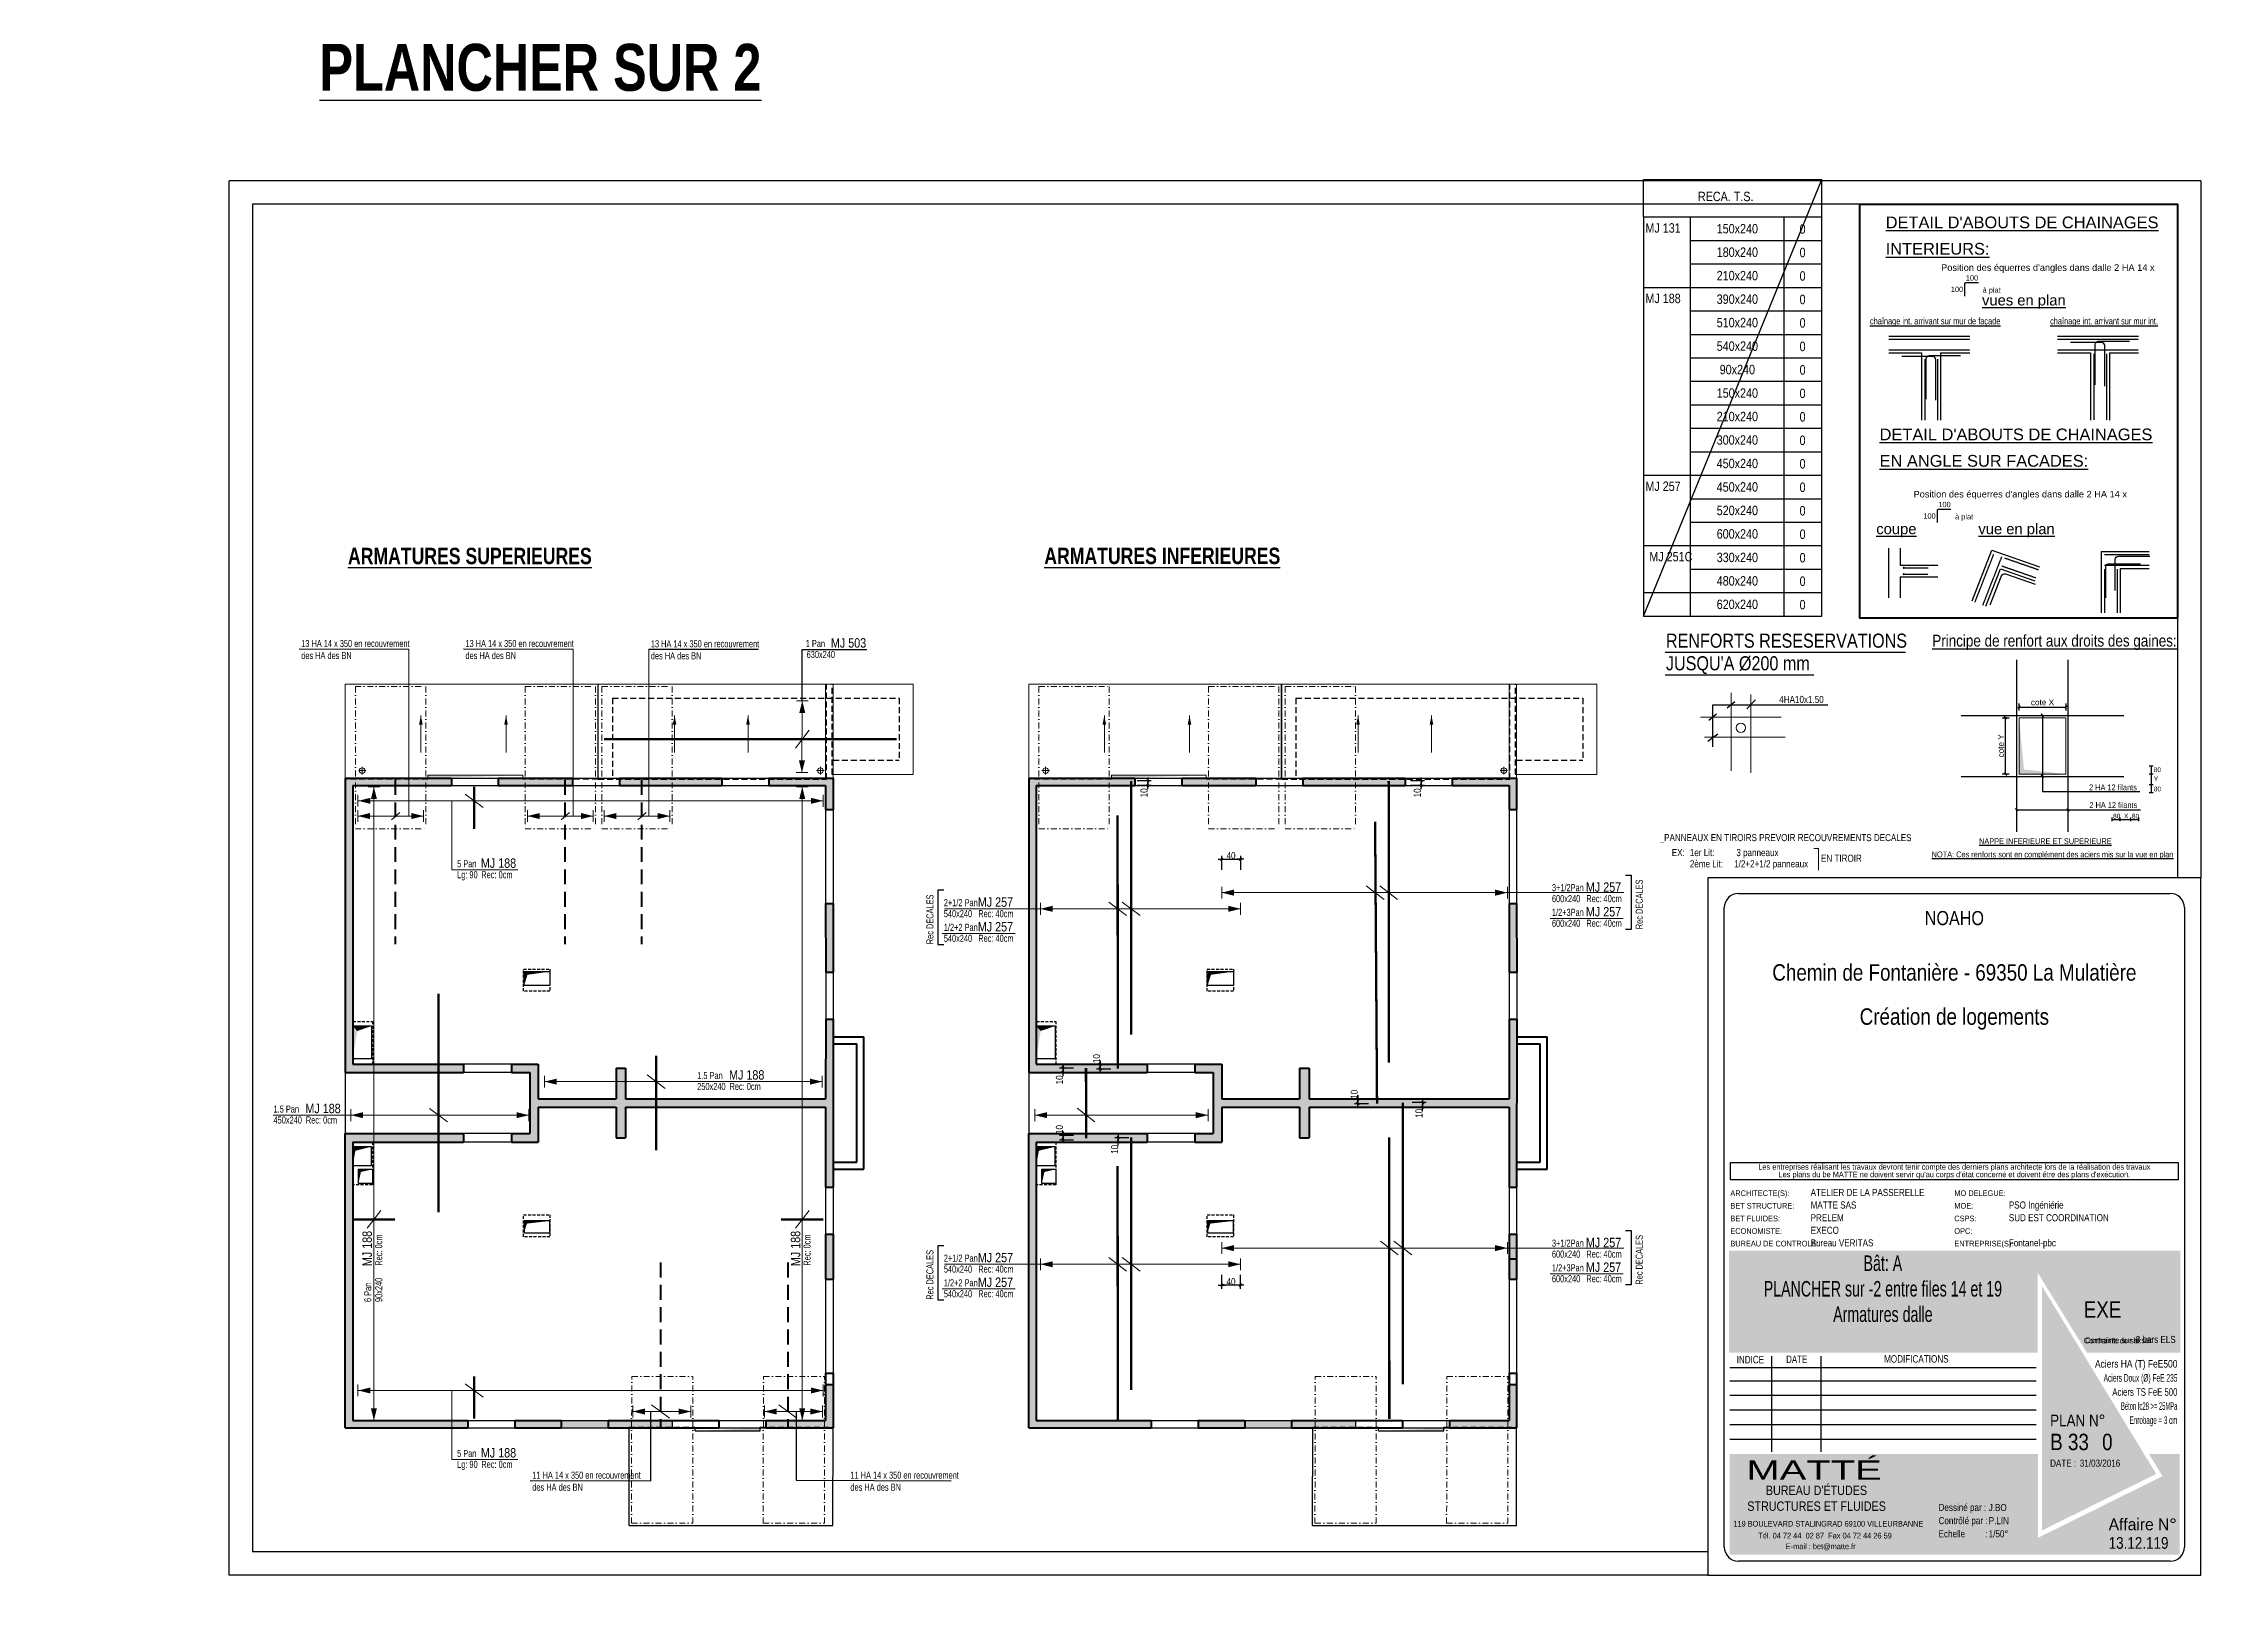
# Model space of a CAD drawing. Header units: millimetres. Extents: x 12045 to 47376, y -21493 to -16931.
# Drawn here: x 37565 to 42161, y -21493 to -18161 of the extents above; entities that cross this region are included whole.
import ezdxf
from ezdxf.enums import TextEntityAlignment as Align

# ---------------------------------------------------------------- set-up
doc = ezdxf.new("R2010")
doc.units = ezdxf.units.MM
for name, pattern in [('CACHE', [9.525, 6.35, -3.175]), ('CACHEX2', [19.05, 12.7, -6.35]), ('TIRETPTX2', [50.8, 25.4, -12.7, 0, -12.7])]:
    doc.linetypes.add(name, pattern=pattern)
for name, color, linetype in [('01-Cad  2', 1, 'Continuous'), ('01-cartouche', 7, 'Continuous'), ('01-cartouche-cage A', 7, 'Continuous'), ('01_arm', 50, 'Continuous'), ('01_ARM_INF', 2, 'Continuous'), ('01_ARMA_INF', 50, 'Continuous'), ('01_cote_gen', 4, 'Continuous'), ('01_linteaux', 2, 'Continuous'), ('01_murs_sup', 2, 'CACHEX2'), ('01_resv', 32, 'Continuous'), ('01_texte', 230, 'Continuous'), ('_CAD_2_', 2, 'Continuous'), ('AA_COTES', 2, 'Continuous')]:
    doc.layers.add(name, color=color, linetype=linetype)
for name, color, linetype, lineweight in [('01_coupés', 2, 'Continuous', 50), ('01_hachures', 10, 'Continuous', 5), ('01_murs_coup', 5, 'Continuous', 60), ('01_poutres', 2, 'Continuous', 18), ('01_résv', 32, 'Continuous', 9), ('01_tram_axes', 2, 'TIRETPTX2', 9), ('_GAZELEC-RESERVATION 2', 6, 'Continuous', 18)]:
    doc.layers.add(name, color=color, linetype=linetype, lineweight=lineweight)
doc.styles.add('cartouche', font='ARIALN.TTF', dxfattribs={"width": 0.01})
doc.styles.add('impact', font='impact.ttf')
doc.styles.add('MATTE_TXT', font='arial.ttf')
doc.styles.add('michel-cote', font='ARIALN.TTF')
doc.styles.add('NARROW', font='ARIALN.TTF')
doc.styles.add('PATIO', font='ARIALN.TTF')
doc.styles.add('STYLE2', font='ARIALN.TTF')
doc.styles.add('stylemattecart', font='ARIALN.TTF')
doc.dimstyles.new('cot50-oblique', dxfattribs={"dimtxt": 12.5, "dimasz": 1, "dimexe": 7.5, "dimexo": 5, "dimgap": 3.5, "dimtad": 1, "dimdec": 1, "dimrnd": 0.5, "dimtxsty": 'MATTE_TXT', "dimblk": 'cote-bar-oblique', "dimcen": 2.5, "dimse1": 1, "dimse2": 1, "dimclrd": 6, "dimclre": 9, "dimclrt": 256, "dimazin": 0, "dimtfac": 1, "dimtdec": 1, "dimtix": 1, "dimtmove": 2, "dimatfit": 3, "dimldrblk": 'NONE', "dimfxl": 1, "dimarcsym": 0})
doc.dimstyles.new('JB50', dxfattribs={"dimscale": 0.1, "dimtxt": 150, "dimasz": 15, "dimexe": 0.1, "dimexo": 0.1, "dimgap": 0.09, "dimtad": 1, "dimdec": 1, "dimdsep": 46, "dimtxsty": 'STYLE2', "dimblk1": 'BOND_G', "dimblk2": 'BOND_D', "dimsah": 1, "dimcen": 1.5, "dimdle": 0.01, "dimse1": 1, "dimse2": 1, "dimclrd": 4, "dimclre": 2, "dimclrt": 6, "dimazin": 2, "dimtfac": 2.333333, "dimtdec": 1, "dimtix": 1, "dimtmove": 2, "dimatfit": 3, "dimldrblk": 'BOND_G', "dimfxl": 1, "dimtolj": 1, "dimtzin": 0, "dimarcsym": 0})

msp = doc.modelspace()

# ---------------------------------------------------------------- texts
at = {"layer": '01_texte', "ltscale": 35, "style": 'impact'}
for s, height, p in [('%%UPLANCHER SUR 2', 100, (38153.26, -18262.27)), ('%%UARMATURES SUPERIEURES', 35, (38214.04, -19270.42)), ('%%UARMATURES INFERIEURES', 35, (39697.25, -19270.17))]:
    msp.add_text(s, height=height, dxfattribs=at).set_placement(p)
at = {"layer": '01_texte', "ltscale": 30}
for s, height, style, p in [('RECA. T.S.', 20, 'michel-cote', (41089.45, -18497.18)), ('MJ 131', 20, 'STYLE2', (40977.58, -18564.31)), ('MJ 188', 20, 'STYLE2', (40977.58, -18714.31)), ('MJ 257', 20, 'STYLE2', (40977.58, -19114.31)), ('MJ 251C', 20, 'STYLE2', (40985.94, -19264.31)), ('RENFORTS RESESERVATIONS ', 30, 'michel-cote', (41021.3, -19448.24)), ("JUSQU'A %%C200 mm", 30, 'michel-cote', (41021.3, -19496.4)), ('4HA10x1.50', 15, 'michel-cote', (41262.78, -19565.91))]:
    msp.add_text(s, height=height, dxfattribs=dict(at, style=style)).set_placement(p)
at = {"layer": '01_texte', "ltscale": 30, "style": 'STYLE2'}
for s, p in [('150x240', (41173.44, -18555.89)), ('0', (41312.37, -18556.56)), ('180x240', (41173.44, -18605.89)), ('0', (41312.37, -18606.56)), ('210x240', (41173.44, -18655.89)), ('0', (41312.37, -18656.56)), ('390x240', (41173.44, -18705.89)), ('0', (41312.37, -18706.56)), ('510x240', (41173.44, -18755.89)), ('0', (41312.37, -18756.56)), ('540x240', (41173.44, -18805.89)), ('0', (41312.37, -18806.56)), ('90x240', (41173.44, -18855.89)), ('0', (41312.37, -18856.56)), ('150x240', (41173.44, -18905.89)), ('0', (41312.37, -18906.56)), ('210x240', (41173.44, -18955.89)), ('0', (41312.37, -18956.56)), ('300x240', (41173.44, -19005.89)), ('0', (41312.37, -19006.56)), ('450x240', (41173.44, -19055.89)), ('0', (41312.37, -19056.56)), ('450x240', (41173.44, -19105.89)), ('0', (41312.37, -19106.56)), ('520x240', (41173.44, -19155.89)), ('0', (41312.37, -19156.56)), ('600x240', (41173.44, -19205.89)), ('0', (41312.37, -19206.56)), ('330x240', (41173.44, -19255.89)), ('0', (41312.37, -19256.56)), ('480x240', (41173.44, -19305.89)), ('0', (41312.37, -19306.56)), ('620x240', (41173.44, -19355.89)), ('0', (41312.37, -19356.56))]:
    msp.add_text(s, height=20, dxfattribs=at).set_placement(p, align=Align.MIDDLE_CENTER)
at = {"layer": '01_texte'}
for s, height, style, p in [("%%UDETAIL D'ABOUTS DE CHAINAGES", 25, 'MATTE_TXT', (41489.41, -18554.96)), ('%%UINTERIEURS:', 25, 'MATTE_TXT', (41489.41, -18611.21)), ('%%Uvues en plan', 22.5, 'MATTE_TXT', (41694.6, -18719.32)), ('à plat', 11.25, 'MATTE_TXT', (41695.85, -18692.37)), ("%%UDETAIL D'ABOUTS DE CHAINAGES", 25, 'MATTE_TXT', (41476.41, -19006.53)), ('%%UEN ANGLE SUR FACADES:', 25, 'MATTE_TXT', (41476.41, -19062.78)), ('à plat', 11.25, 'MATTE_TXT', (41637.24, -19174.94)), ('%%ucoupe', 22.5, 'MATTE_TXT', (41469.37, -19206.45)), ('%%uvue en plan', 22.5, 'MATTE_TXT', (41686.84, -19206.45)), ('2 HA 12 filants ', 12.5, 'stylemattecart', (41922.61, -19752.01)), ('2 HA 12 filants', 12.5, 'stylemattecart', (41923.37, -19789.69)), ('%%UNAPPE INFERIEURE ET SUPERIEURE', 12.5, 'stylemattecart', (41688.26, -19866.48)), ('%%UNOTA: Ces renforts sont en complément des aciers mis sur la vue en plan', 12.5, 'stylemattecart', (41587.4, -19894.78))]:
    msp.add_text(s, height=height, dxfattribs=dict(at, style=style)).set_placement(p)
at = {"layer": '01_texte', "style": 'MATTE_TXT'}
for p in [(41673.31, -18666.33), (41614.7, -19148.9)]:
    msp.add_text('100', height=11.25, dxfattribs=at).set_placement(p, align=Align.CENTER)
for p in [(41654.48, -18690.72), (41595.87, -19173.29)]:
    msp.add_text('100', height=11.25, dxfattribs=at).set_placement(p, align=Align.RIGHT)
at = {"layer": '01_texte', "style": 'MATTE_TXT', "width": 0.8}
for s, p in [('%%Uchaînage int. arrivant sur mur de façade', (41455.87, -18759.62)), ('%%Uchaînage int. arrivant sur mur int.', (41839.67, -18759.62))]:
    msp.add_text(s, height=14.0625, dxfattribs=at).set_placement(p)
at = {"layer": '01_texte', "ltscale": 5, "style": 'PATIO', "width": 0.8}
for s, p in [('13 HA 14 x 350 en recouvrement', (38114.41, -19446.79)), ('13 HA 14 x 350 en recouvrement', (38464.3, -19446.79)), ('13 HA 14 x 350 en recouvrement', (38859.15, -19447.4)), ('1 Pan', (39189.04, -19446.87)), ('des HA des BN', (38114.41, -19472.44)), ('des HA des BN', (38464.3, -19472.44)), ('des HA des BN', (38859.15, -19473.05)), ('630x240', (39191.02, -19470.2)), ('5 Pan', (38446.48, -19915.81)), ('Lg: 90', (38446.48, -19939.15)), ('Rec: 0cm', (38498.07, -19939.15)), ('2+1/2 Pan', (39483.19, -19998.78)), ('3+1/2Pan', (40778.5, -19966.8)), ('600x240', (40778.5, -19990.13)), ('Rec: 40cm', (40851.83, -19990.13)), ('540x240', (39483.19, -20022.11)), ('1/2+2 Pan', (39483.19, -20051.3)), ('Rec: 40cm', (39556.52, -20022.11)), ('600x240', (40778.5, -20042.65)), ('1/2+3Pan', (40778.5, -20019.32)), ('Rec: 40cm', (40851.83, -20042.65)), ('540x240', (39483.19, -20074.63)), ('Rec: 40cm', (39556.52, -20074.63)), ('1.5 Pan', (38957.9, -20366.82)), ('250x240', (38957.9, -20390.16)), ('Rec: 0cm', (39026.73, -20390.16)), ('450x240', (38055.49, -20461.6)), ('1.5 Pan', (38055.49, -20438.27)), ('Rec: 0cm', (38124.32, -20461.6)), ('3+1/2Pan', (40778.5, -20723.8)), ('540x240', (39483.19, -20779.11)), ('2+1/2 Pan', (39483.19, -20755.78)), ('Rec: 40cm', (39556.52, -20779.11)), ('600x240', (40778.5, -20747.13)), ('1/2+3Pan', (40778.5, -20776.32)), ('Rec: 40cm', (40851.83, -20747.13)), ('540x240', (39483.19, -20831.63)), ('1/2+2 Pan', (39483.19, -20808.3)), ('Rec: 40cm', (39556.52, -20831.63)), ('600x240', (40778.5, -20799.65)), ('Rec: 40cm', (40851.83, -20799.65)), ('5 Pan', (38446.48, -21171.62)), ('Lg: 90', (38446.48, -21194.95)), ('Rec: 0cm', (38498.07, -21194.95)), ('des HA des BN', (38606.65, -21243.66)), ('11 HA 14 x 350 en recouvrement', (38606.65, -21218.01)), ('des HA des BN', (39284.27, -21243.66)), ('11 HA 14 x 350 en recouvrement', (39284.27, -21218.01))]:
    msp.add_text(s, height=15, dxfattribs=at).set_placement(p)
at = {"layer": '01_texte', "ltscale": 5, "style": 'PATIO'}
for s, p in [('MJ 503', (39242.67, -19448.08)), ('MJ 188', (38497.07, -19917.02)), ('MJ 257', (39555.53, -19999.99)), ('MJ 257', (40850.83, -19968.01)), ('MJ 257', (39555.53, -20052.51)), ('MJ 257', (40850.83, -20020.53)), ('MJ 188', (39025.73, -20368.03)), ('MJ 188', (38123.32, -20439.48)), ('MJ 257', (40850.83, -20725.01)), ('MJ 257', (39555.53, -20756.99)), ('MJ 257', (40850.83, -20777.53)), ('MJ 257', (39555.53, -20809.51)), ('MJ 188', (38497.07, -21172.82))]:
    msp.add_text(s, height=20, dxfattribs=at).set_placement(p)
at = {"layer": '01_texte', "color": 6, "style": 'MATTE_TXT'}
for s, p in [('80', (42060.46, -19713.02)), ('Y', (42060.46, -19732.43)), ('80', (42060.46, -19754.14)), ('80', (41973.64, -19812)), ('X', (41997.04, -19811.8)), ('80', (42013.89, -19812))]:
    msp.add_text(s, height=10, dxfattribs=at).set_placement(p)
at = {"layer": '01_texte', "ltscale": 5, "style": 'PATIO', "width": 0.8}
for s, p in [('Rec DECALES', (39461.06, -20079.68)), ('Rec DECALES', (40971.88, -20047.7)), ('Rec: 0cm', (38287.04, -20764.29)), ('Rec: 0cm', (39199.48, -20764.29)), ('Rec DECALES', (40971.88, -20804.7)), ('Rec DECALES', (39461.06, -20836.68)), ('6 Pan', (38263.7, -20841.68)), ('90x240', (38287.04, -20841.68))]:
    msp.add_text(s, height=15, rotation=90, dxfattribs=at).set_placement(p)
at = {"layer": '01_texte', "ltscale": 5, "style": 'PATIO'}
for p in [(38264.91, -20765.28), (39177.35, -20765.28)]:
    msp.add_text('MJ 188', height=20, rotation=90, dxfattribs=at).set_placement(p)
at = {"layer": '01_texte', "attachment_point": 1}
for s, insert, char_height, width, style in [("Position des équerres d'angles dans dalle 2 HA 14 x ", (41607.48, -18631.62), 14.0625, 455.6598, 'MATTE_TXT'), ("Position des équerres d'angles dans dalle 2 HA 14 x ", (41548.75, -19114.19), 14.0625, 444.6509, 'MATTE_TXT'), ('{\\LPrincipe de renfort aux droits des gaines:}', (41588.65, -19420.78), 25, 531.7941, 'stylemattecart')]:
    msp.add_mtext(s, dxfattribs=dict(at, insert=insert, char_height=char_height, width=width, style=style))
at = {"layer": '_CAD_2_', "color": 2, "style": 'NARROW'}
for s, p in [('_PANNEAUX EN TIROIRS PREVOIR RECOUVREMENTS DECALES', (41007.99, -19852.67)), ('EX:', (41033.8, -19884.57)), ('2ème Lit:', (41072.28, -19908.5)), ('1er Lit:', (41072.28, -19884.57)), ('1/2+2+1/2 panneaux', (41166.6, -19908.5)), (' 3 panneaux', (41166.6, -19884.57)), ('EN TIROIR', (41351.61, -19896.59))]:
    msp.add_text(s, height=15, dxfattribs=at).set_placement(p, align=Align.MIDDLE_LEFT)

# ---------------------------------------------------------------- blocks, each defined once
blk = doc.blocks.new('cote-bar-oblique')
at = {"color": 40, "linetype": 'Continuous'}
blk.add_line((-2.7, -2.7), (2.7, 2.7), dxfattribs=at)
at = {"linetype": 'Continuous'}
blk.add_line((0, 7.5), (0, -7.5), dxfattribs=at)
blk = doc.blocks.new('*D2672')
at = {"layer": '01_ARM_INF', "color": 6, "lineweight": -2, "transparency": 16777216}
blk.add_line((41744.8, -19716.3), (41744.8, -19598.3), dxfattribs=at)
at = {"layer": 'Defpoints', "color": 0, "transparency": 16777216}
for p in [(41744.8, -19597.3), (41773.4, -19597.3), (41773.4, -19717.3)]:
    blk.add_point(p, dxfattribs=at)
at = {"layer": '01_ARM_INF', "color": 6, "lineweight": -2, "transparency": 16777216}
for p, rotation in [((41744.8, -19597.3), 90), ((41744.8, -19717.3), 270)]:
    blk.add_blockref('cote-bar-oblique', p, dxfattribs=dict(at, rotation=rotation))
at = {"layer": '01_ARM_INF', "transparency": 16777216, "insert": (41735, -19657.3), "char_height": 12.5, "attachment_point": 5, "rotation": 90, "style": 'MATTE_TXT'}
blk.add_mtext('cote Y', dxfattribs=at)
blk = doc.blocks.new('_None')
blk = doc.blocks.new('*D2673')
at = {"layer": '01_ARM_INF', "color": 6, "lineweight": -2, "transparency": 16777216}
blk.add_line((41774.4, -19574.6), (41872.4, -19574.6), dxfattribs=at)
at = {"layer": 'Defpoints', "color": 0, "transparency": 16777216}
for p in [(41873.4, -19574.6), (41773.4, -19597.3), (41873.4, -19597.3)]:
    blk.add_point(p, dxfattribs=at)
at = {"layer": '01_ARM_INF', "color": 6, "lineweight": -2, "transparency": 16777216, "rotation": 180}
blk.add_blockref('cote-bar-oblique', (41773.4, -19574.6), dxfattribs=at)
at = {"layer": '01_ARM_INF', "color": 6, "lineweight": -2, "transparency": 16777216}
blk.add_blockref('cote-bar-oblique', (41873.4, -19574.6), dxfattribs=at)
at = {"layer": '01_ARM_INF', "transparency": 16777216, "insert": (41823.4, -19564.7), "char_height": 12.5, "attachment_point": 5, "style": 'MATTE_TXT'}
blk.add_mtext('cote X', dxfattribs=at)
blk = doc.blocks.new('BOND_G')
at = {"layer": 'AA_COTES', "color": 0}
for p, q in [((5, 0), (-5, 0)), ((1.8, 1.8), (-1.8, -1.8)), ((0, -5), (0, 15))]:
    blk.add_line(p, q, dxfattribs=at)
blk = doc.blocks.new('BOND_D')
at = {"layer": 'AA_COTES', "color": 0}
for p, q in [((5, 0), (-5, 0)), ((-1.8, -1.8), (1.8, 1.8)), ((0, 5), (0, -15))]:
    blk.add_line(p, q, dxfattribs=at)
blk = doc.blocks.new('*D2674')
at = {"layer": '01_cote_gen', "color": 4, "lineweight": -2, "ltscale": 0.1, "transparency": 16777216}
blk.add_line((39917.4, -19733.5), (39917.4, -19740.5), dxfattribs=at)
at = {"layer": 'Defpoints', "color": 0, "ltscale": 0.1, "transparency": 16777216}
for p in [(37564.7, -19742), (39858.3, -19732), (39917.4, -19742)]:
    blk.add_point(p, dxfattribs=at)
at = {"layer": '01_cote_gen', "color": 4, "lineweight": -2, "ltscale": 0.1, "transparency": 16777216, "xscale": 1.5, "yscale": 1.5, "zscale": 1.5}
for name, p, rotation in [('BOND_G', (39917.4, -19732), 90), ('BOND_D', (39917.4, -19742), 270)]:
    blk.add_blockref(name, p, dxfattribs=dict(at, rotation=rotation))
at = {"layer": '01_cote_gen', "color": 6, "ltscale": 0.1, "transparency": 16777216, "insert": (39909.7, -19757.4), "char_height": 15, "attachment_point": 5, "rotation": 90, "style": 'STYLE2'}
blk.add_mtext('\\A1;10', dxfattribs=at)
blk = doc.blocks.new('*D2675')
at = {"layer": '01_cote_gen', "color": 4, "lineweight": -2, "ltscale": 0.1, "transparency": 16777216}
blk.add_line((39816.2, -20343.5), (39816.2, -20336.5), dxfattribs=at)
at = {"layer": 'Defpoints', "color": 0, "ltscale": 0.1, "transparency": 16777216}
for p in [(39816.2, -20335), (39850.2, -20335), (42120.7, -20345)]:
    blk.add_point(p, dxfattribs=at)
at = {"layer": '01_cote_gen', "color": 4, "lineweight": -2, "ltscale": 0.1, "transparency": 16777216, "xscale": 1.5, "yscale": 1.5, "zscale": 1.5}
for name, p, rotation in [('BOND_D', (39816.2, -20335), 90), ('BOND_G', (39816.2, -20345), 270)]:
    blk.add_blockref(name, p, dxfattribs=dict(at, rotation=rotation))
at = {"layer": '01_cote_gen', "color": 6, "ltscale": 0.1, "transparency": 16777216, "insert": (39808.5, -20323.3), "char_height": 15, "attachment_point": 5, "rotation": 90, "style": 'STYLE2'}
blk.add_mtext('\\A1;10', dxfattribs=at)
blk = doc.blocks.new('*D2676')
at = {"layer": '01_cote_gen', "color": 4, "lineweight": -2, "ltscale": 0.1, "transparency": 16777216}
blk.add_line((40076.5, -19898.7), (40113.5, -19898.7), dxfattribs=at)
at = {"layer": 'Defpoints', "color": 0, "ltscale": 0.1, "transparency": 16777216}
for p in [(40115, -19898.7), (40075, -19924.6), (40115, -19924.6)]:
    blk.add_point(p, dxfattribs=at)
at = {"layer": '01_cote_gen', "color": 4, "lineweight": -2, "ltscale": 0.1, "transparency": 16777216, "xscale": 1.5, "yscale": 1.5, "zscale": 1.5, "rotation": 180}
blk.add_blockref('BOND_G', (40075, -19898.7), dxfattribs=at)
at = {"layer": '01_cote_gen', "color": 4, "lineweight": -2, "ltscale": 0.1, "transparency": 16777216, "xscale": 1.5, "yscale": 1.5, "zscale": 1.5}
blk.add_blockref('BOND_D', (40115, -19898.7), dxfattribs=at)
at = {"layer": '01_cote_gen', "color": 6, "ltscale": 0.1, "transparency": 16777216, "insert": (40095, -19891), "char_height": 15, "attachment_point": 5, "style": 'STYLE2'}
blk.add_mtext('\\A1;40', dxfattribs=at)
blk = doc.blocks.new('*D2677')
at = {"layer": '01_cote_gen', "color": 4, "lineweight": -2, "ltscale": 0.1, "transparency": 16777216}
blk.add_line((40499.6, -19733.5), (40499.6, -19740.5), dxfattribs=at)
at = {"layer": 'Defpoints', "color": 0, "ltscale": 0.1, "transparency": 16777216}
for p in [(38147, -19742), (40440.5, -19732), (40499.6, -19742)]:
    blk.add_point(p, dxfattribs=at)
at = {"layer": '01_cote_gen', "color": 4, "lineweight": -2, "ltscale": 0.1, "transparency": 16777216, "xscale": 1.5, "yscale": 1.5, "zscale": 1.5}
for name, p, rotation in [('BOND_G', (40499.6, -19732), 90), ('BOND_D', (40499.6, -19742), 270)]:
    blk.add_blockref(name, p, dxfattribs=dict(at, rotation=rotation))
at = {"layer": '01_cote_gen', "color": 6, "ltscale": 0.1, "transparency": 16777216, "insert": (40491.9, -19757.4), "char_height": 15, "attachment_point": 5, "rotation": 90, "style": 'STYLE2'}
blk.add_mtext('\\A1;10', dxfattribs=at)
blk = doc.blocks.new('*D2678')
at = {"layer": '01_cote_gen', "color": 4, "lineweight": -2, "ltscale": 0.1, "transparency": 16777216}
blk.add_line((39854.8, -20499.5), (39854.8, -20492.5), dxfattribs=at)
at = {"layer": 'Defpoints', "color": 0, "ltscale": 0.1, "transparency": 16777216}
for p in [(39854.8, -20491), (39882.4, -20491), (39904.3, -20501)]:
    blk.add_point(p, dxfattribs=at)
at = {"layer": '01_cote_gen', "color": 4, "lineweight": -2, "ltscale": 0.1, "transparency": 16777216, "xscale": 1.5, "yscale": 1.5, "zscale": 1.5}
for name, p, rotation in [('BOND_D', (39854.8, -20491), 90), ('BOND_G', (39854.8, -20501), 270)]:
    blk.add_blockref(name, p, dxfattribs=dict(at, rotation=rotation))
at = {"layer": '01_cote_gen', "color": 6, "ltscale": 0.1, "transparency": 16777216, "insert": (39847.1, -20516.6), "char_height": 15, "attachment_point": 5, "rotation": 90, "style": 'STYLE2'}
blk.add_mtext('\\A1;10', dxfattribs=at)
blk = doc.blocks.new('*D2679')
at = {"layer": '01_cote_gen', "color": 4, "lineweight": -2, "ltscale": 0.1, "transparency": 16777216}
blk.add_line((40113.5, -20806), (40076.6, -20806), dxfattribs=at)
at = {"layer": 'Defpoints', "color": 0, "ltscale": 0.1, "transparency": 16777216}
for p in [(40075.1, -20739.4), (40075.1, -20806), (40115, -20773.8)]:
    blk.add_point(p, dxfattribs=at)
at = {"layer": '01_cote_gen', "color": 4, "lineweight": -2, "ltscale": 0.1, "transparency": 16777216, "xscale": 1.5, "yscale": 1.5, "zscale": 1.5, "rotation": 180}
blk.add_blockref('BOND_D', (40075.1, -20806), dxfattribs=at)
at = {"layer": '01_cote_gen', "color": 4, "lineweight": -2, "ltscale": 0.1, "transparency": 16777216, "xscale": 1.5, "yscale": 1.5, "zscale": 1.5}
blk.add_blockref('BOND_G', (40115, -20806), dxfattribs=at)
at = {"layer": '01_cote_gen', "color": 6, "ltscale": 0.1, "transparency": 16777216, "insert": (40095, -20798.3), "char_height": 15, "attachment_point": 5, "style": 'STYLE2'}
blk.add_mtext('\\A1;40', dxfattribs=at)
blk = doc.blocks.new('*D2680')
at = {"layer": '01_cote_gen', "color": 4, "lineweight": -2, "ltscale": 0.1, "transparency": 16777216}
blk.add_line((40365.1, -20417.5), (40365.1, -20410.5), dxfattribs=at)
at = {"layer": 'Defpoints', "color": 0, "ltscale": 0.1, "transparency": 16777216}
for p in [(40365.1, -20409), (40397.4, -20409), (40406, -20419)]:
    blk.add_point(p, dxfattribs=at)
at = {"layer": '01_cote_gen', "color": 4, "lineweight": -2, "ltscale": 0.1, "transparency": 16777216, "xscale": 1.5, "yscale": 1.5, "zscale": 1.5}
for name, p, rotation in [('BOND_D', (40365.1, -20409), 90), ('BOND_G', (40365.1, -20419), 270)]:
    blk.add_blockref(name, p, dxfattribs=dict(at, rotation=rotation))
at = {"layer": '01_cote_gen', "color": 6, "ltscale": 0.1, "transparency": 16777216, "insert": (40357.4, -20399.4), "char_height": 15, "attachment_point": 5, "rotation": 90, "style": 'STYLE2'}
blk.add_mtext('\\A1;10', dxfattribs=at)
blk = doc.blocks.new('*D2681')
at = {"layer": '01_cote_gen', "color": 4, "lineweight": -2, "ltscale": 0.1, "transparency": 16777216}
blk.add_line((40503.1, -20418.5), (40503.1, -20425.5), dxfattribs=at)
at = {"layer": 'Defpoints', "color": 0, "ltscale": 0.1, "transparency": 16777216}
for p in [(40461, -20417), (40470, -20427), (40503.1, -20427)]:
    blk.add_point(p, dxfattribs=at)
at = {"layer": '01_cote_gen', "color": 4, "lineweight": -2, "ltscale": 0.1, "transparency": 16777216, "xscale": 1.5, "yscale": 1.5, "zscale": 1.5}
for name, p, rotation in [('BOND_G', (40503.1, -20417), 90), ('BOND_D', (40503.1, -20427), 270)]:
    blk.add_blockref(name, p, dxfattribs=dict(at, rotation=rotation))
at = {"layer": '01_cote_gen', "color": 6, "ltscale": 0.1, "transparency": 16777216, "insert": (40495.4, -20439.9), "char_height": 15, "attachment_point": 5, "rotation": 90, "style": 'STYLE2'}
blk.add_mtext('\\A1;10', dxfattribs=at)
blk = doc.blocks.new('*D2682')
at = {"layer": '01_cote_gen', "color": 4, "lineweight": -2, "ltscale": 0.1, "transparency": 16777216}
blk.add_line((39737.1, -20351.5), (39737.1, -20344.5), dxfattribs=at)
at = {"layer": 'Defpoints', "color": 0, "ltscale": 0.1, "transparency": 16777216}
for p in [(39737.1, -20343), (39764.7, -20343), (39786.7, -20353)]:
    blk.add_point(p, dxfattribs=at)
at = {"layer": '01_cote_gen', "color": 4, "lineweight": -2, "ltscale": 0.1, "transparency": 16777216, "xscale": 1.5, "yscale": 1.5, "zscale": 1.5}
for name, p, rotation in [('BOND_D', (39737.1, -20343), 90), ('BOND_G', (39737.1, -20353), 270)]:
    blk.add_blockref(name, p, dxfattribs=dict(at, rotation=rotation))
at = {"layer": '01_cote_gen', "color": 6, "ltscale": 0.1, "transparency": 16777216, "insert": (39729.5, -20368.6), "char_height": 15, "attachment_point": 5, "rotation": 90, "style": 'STYLE2'}
blk.add_mtext('\\A1;10', dxfattribs=at)
blk = doc.blocks.new('*D2683')
at = {"layer": '01_cote_gen', "color": 4, "lineweight": -2, "ltscale": 0.1, "transparency": 16777216}
blk.add_line((39737.1, -20494.6), (39737.1, -20487.6), dxfattribs=at)
at = {"layer": 'Defpoints', "color": 0, "ltscale": 0.1, "transparency": 16777216}
for p in [(39737.1, -20486.1), (39771.1, -20486.1), (42041.7, -20496.1)]:
    blk.add_point(p, dxfattribs=at)
at = {"layer": '01_cote_gen', "color": 4, "lineweight": -2, "ltscale": 0.1, "transparency": 16777216, "xscale": 1.5, "yscale": 1.5, "zscale": 1.5}
for name, p, rotation in [('BOND_D', (39737.1, -20486.1), 90), ('BOND_G', (39737.1, -20496.1), 270)]:
    blk.add_blockref(name, p, dxfattribs=dict(at, rotation=rotation))
at = {"layer": '01_cote_gen', "color": 6, "ltscale": 0.1, "transparency": 16777216, "insert": (39729.5, -20474.4), "char_height": 15, "attachment_point": 5, "rotation": 90, "style": 'STYLE2'}
blk.add_mtext('\\A1;10', dxfattribs=at)
blk = doc.blocks.new('cartstruc')
at = {"layer": '01-cartouche-cage A', "linetype": 'Continuous'}
h = blk.add_hatch(color=9, dxfattribs=at)
h.dxf.hatch_style = 2
h.paths.add_polyline_path([(-43.6, 691.3), (-1004.8, 691.3), (-1004.8, 473.8), (-347.3, 473.8), (-347.3, 644.1), (-242.5, 473.8), (-43.6, 473.8)])
h.paths.add_polyline_path([(-951, 670.1), (-407.9, 670.1), (-407.9, 498.5), (-951, 498.5)], flags=24)
h.paths.add_polyline_path([(-223.9, 590.8), (-105, 590.8), (-105, 608.8), (-223.9, 608.8)], flags=24)
h.paths.add_polyline_path([(-224.7, 609.7), (-105.7, 609.7), (-105.7, 627.7), (-224.7, 627.7)], flags=24)
h.paths.add_polyline_path([(-226.3, 624.9), (-64.8, 624.9), (-64.8, 652.4), (-226.3, 652.4)], flags=24)
h.paths.add_polyline_path([(-226.3, 646.9), (-85, 646.9), (-85, 674.3), (-226.3, 674.3)], flags=24)
h = blk.add_hatch(color=1, dxfattribs=at)
h.dxf.hatch_style = 2
h.paths.add_polyline_path([(-338.4, 615.7), (-338.4, 95.5), (-95.1, 215.8)])
h.paths.add_polyline_path([(-318.9, 264.4), (-190.8, 265.4), (-191.1, 303.5), (-319.2, 302.5)], flags=24)
h.paths.add_polyline_path([(-326.5, 202.5), (-70.2, 203.9), (-70.5, 265.1), (-326.9, 263.8)], flags=9)
h = blk.add_hatch(color=8, dxfattribs=at)
h.dxf.hatch_style = 2
h.paths.add_polyline_path([(-45, 258.5), (-110.7, 258.5), (-81.6, 211.1), (-347.1, 79.6), (-347.1, 258.5), (-1003.4, 258.5), (-1003.4, 43.7), (-45, 43.7)])
h.paths.add_polyline_path([(-202.1, 89.1), (-60, 89.1), (-60, 127.9), (-202.1, 127.9)], flags=24)
h.paths.add_polyline_path([(-999.3, 201), (-637.8, 201), (-637.8, 47), (-999.3, 47)], flags=24)
h.paths.add_polyline_path([(-978.3, 193.3), (-435, 193.3), (-435, 254.8), (-978.3, 254.8)], flags=24)
h.paths.add_polyline_path([(-559.9, 135.5), (-504.8, 135.5), (-504.8, 166.4), (-559.9, 166.4)], flags=24)
h.paths.add_polyline_path([(-203.2, 50.3), (-56.6, 50.3), (-56.6, 88.6), (-203.2, 88.6)], flags=24)
h.paths.add_polyline_path([(-457.1, 55), (-402.4, 55), (-402.4, 85.9), (-457.1, 85.9)], flags=24)
h.paths.add_polyline_path([(-458.8, 92.7), (-404.1, 92.7), (-404.1, 123.6), (-458.8, 123.6)], flags=24)
h.paths.add_polyline_path([(-557.8, 55.3), (-498.9, 55.3), (-498.9, 86.2), (-557.8, 86.2)], flags=24)
h.paths.add_polyline_path([(-550.6, 93.7), (-498.3, 93.7), (-498.3, 124.6), (-550.6, 124.6)], flags=24)
h.paths.add_polyline_path([(-459.9, 172.5), (-408.3, 172.5), (-408.3, 203.4), (-459.9, 203.4)], flags=24)
h.paths.add_polyline_path([(-547.6, 175), (-500.7, 175), (-500.7, 205.9), (-547.6, 205.9)], flags=24)
h.paths.add_polyline_path([(-562.3, 213.8), (-499.3, 213.8), (-499.3, 244.7), (-562.3, 244.7)], flags=8)
h.paths.add_polyline_path([(-458.6, 213), (-411.3, 213), (-411.3, 243.9), (-458.6, 243.9)], flags=24)
h.paths.add_polyline_path([(-457.7, 133.4), (-405.4, 133.4), (-405.4, 164.4), (-457.7, 164.4)], flags=24)
for p, q in [((0, 1485), (-1050, 1485)), ((-1050, 1485), (-1050, 0)), ((0, 0), (0, 1485)), ((-1050, 0), (0, 0))]:
    blk.add_line(p, q, dxfattribs=at)
at = {"layer": '01-cartouche-cage A', "color": 7, "linetype": 'Continuous'}
for p, q in [((-985, 1452), (-65, 1452)), ((-1015, 60), (-1015, 1422)), ((-35, 1422), (-35, 292.1)), ((-35, 292.1), (-35, 60)), ((-65, 30), (-985, 30))]:
    blk.add_line(p, q, dxfattribs=at)
at = {"layer": '01-cartouche-cage A', "color": 7}
for p, q in [((-1002.2, 879.3), (-48.1, 879.3)), ((-1002.2, 842.3), (-1002.2, 879.3)), ((-48.1, 879.3), (-48.1, 842.3)), ((-48.1, 842.3), (-1002.2, 842.3))]:
    blk.add_line(p, q, dxfattribs=at)
at = {"layer": '01-cartouche-cage A', "color": 8}
for p, q in [((-914.7, 466.6), (-914.7, 263.2)), ((-809.1, 466.6), (-809.1, 263.2)), ((-1003.6, 442.3), (-351, 442.3)), ((-1003.6, 414.4), (-351, 414.4)), ((-1003.6, 383.3), (-351, 383.3)), ((-1003.6, 352.2), (-351, 352.2)), ((-1003.6, 321.1), (-351, 321.1)), ((-1003.6, 290), (-351, 290))]:
    blk.add_line(p, q, dxfattribs=at)
at = {"layer": '01-cartouche-cage A', "color": 7, "linetype": 'Continuous'}
for centre, start, end in [((-985, 1422), 90, 180), ((-65, 1422), 0, 90), ((-985, 60), 180, 270), ((-65, 60), 270, 0)]:
    blk.add_arc(centre, 30, start, end, dxfattribs=at)
at = {"layer": '01-cartouche-cage A', "color": 7, "style": 'stylemattecart'}
for s, p in [('Les entreprises réalisant les travaux devront tenir compte des derniers plans architecte lors de la réalisation des travaux', (-525.1, 869.8)), ("Les plans du be MATTE ne doivent servir qu'au corps d'état concerné et doivent être des plans d'exécution.", (-525.1, 853.7))]:
    blk.add_text(s, height=12, dxfattribs=at).set_placement(p, align=Align.MIDDLE_CENTER)
at = {"layer": '01-cartouche-cage A', "color": 8, "style": 'cartouche'}
for s, p in [('ARCHITECTE(S):', (-1002.2, 807.7)), ('BET STRUCTURE:', (-1002.2, 780.9)), ('MO DELEGUE:', (-525.1, 807.7)), ('MOE:', (-525.1, 780.9)), ('BET FLUIDES:', (-1002.2, 753.9)), ('ECONOMISTE:', (-1002.2, 727.1)), ('OPC:', (-525.1, 727.1)), ('CSPS:', (-525.1, 753.9)), ('BUREAU DE CONTROLE:', (-1002.2, 700.3)), ('ENTREPRISE(S):', (-525.1, 700.3))]:
    blk.add_text(s, height=12, dxfattribs=at).set_placement(p)
at = {"layer": '01-cartouche-cage A', "color": 7, "style": 'stylemattecart'}
for s, height, p in [('Contrainte de sol:', 12, (-249.5, 493.8)), ('Contrainte sur le sol:', 12, (-246.5, 494.4)), ('Dessiné par :', 15, (-558.6, 137)), ('119 BOULEVARD STALINGRAD 69100 VILLEURBANNE', 12, (-995.8, 103.8)), ('Contrôlé par :', 15, (-558.6, 108.9)), ('Echelle         :', 15, (-558.6, 80.8)), ('Tél. 04 72 44  02 87  Fax 04 72 44 26 59', 12, (-942.6, 78.4)), ('E-mail : bet@matte.fr', 12, (-884.2, 55.6))]:
    blk.add_text(s, height=height, dxfattribs=at).set_placement(p)
for s, height, width, p, p2 in [('INDICE', 16, 0.941138, (-988.7, 451.3), (-930.3, 451.3)), ('DATE', 16, 0.922192, (-883.4, 452), (-838.3, 452)), ('MODIFICATIONS', 16, 0.943218, (-674.7, 452.8), (-537.3, 452.8)), ('Aciers HA (T) FeE500', 16, 0.978863, (-225.4, 442.3), (-49.9, 442.3)), ('Aciers Doux (Ø) FeE 235', 16, 0.76709, (-207, 412.3), (-49.9, 412.3)), ('Aciers TS FeE 500', 16, 0.901377, (-188.6, 382.3), (-49.9, 382.3)), ('Béton fc28 >= 25MPa', 16, 0.678142, (-170.1, 352.3), (-49.9, 352.3)), ('Enrobage = 3 cm', 16, 0.726904, (-151.7, 322.3), (-49.9, 322.3)), ('Affaire N°', 25, 1.15762, (-196.3, 96), (-51.1, 96))]:
    blk.add_text(s, height=height, dxfattribs=dict(at, width=width)).set_placement(p, p2, align=Align.FIT)
at = {"layer": '01-cartouche-cage A', "color": 255, "style": 'stylemattecart'}
for s, height, p in [('PLAN N°', 25, (-321, 317.2)), ('DATE :', 15, (-321, 231.2)), ("BUREAU D'ÉTUDES", 20, (-926.6, 170.9)), ('STRUCTURES ET FLUIDES', 20, (-966.1, 137.2))]:
    blk.add_text(s, height=height, dxfattribs=at).set_placement(p)
at = {"layer": '01-cartouche-cage A', "color": 255, "style": 'stylemattecart', "width": 1.812358}
blk.add_text('MATTÉ', height=41, dxfattribs=at).set_placement((-968, 203.6), (-679.6, 203.6), align=Align.FIT)
at = {"layer": '01-cartouche-cage A', "color": 7, "style": 'stylemattecart'}
for tag, height, p in [('NOMCLIENT', 30, (-525, 1399.6)), ('ADRESSE1CLIENT', 25, (-525, 1326.7)), ('ADRESSE2CLIENT', 25, (-525, 1283.9)), ('NOMAFFAIRE1', 45, (-525.1, 1189.8)), ('NOMAFFAIRE2', 45, (-525.1, 1110.4)), ('NOMAFFAIRE3', 45, (-525.1, 1031.7)), ('ADRESSE1AFFAIRE', 20, (-525.1, 943.3)), ('ADRESSE2AFFAIRE', 20, (-525.1, 909.2)), ('INDICE-A', 15, (-959.1, 428.4)), ('DATE-A', 15, (-861.9, 428.4)), ('INDICE-C', 15, (-959.1, 369.4)), ('INDICE-B', 15, (-959.1, 400.5)), ('DATE-C', 15, (-861.9, 369.4)), ('DATE-B', 15, (-861.9, 400.5)), ('INDICE-D', 15, (-959.1, 338.3)), ('DATE-D', 15, (-861.9, 338.3)), ('INDICE-E', 15, (-959.1, 307.2)), ('INDICE-F', 15, (-959.1, 276.1)), ('DATE-E', 15, (-861.9, 307.2)), ('DATE-F', 15, (-861.9, 276.1))]:
    blk.add_attdef(tag, text='', height=height, dxfattribs=at).set_placement(p, align=Align.MIDDLE_CENTER)
for tag, height, p in [('NOMARCHI', 15, (-831.1, 803.3)), ('BETSTRUCTURE', 15, (-831.1, 776.5)), ('MODEL', 15, (-408.9, 803.3)), ('MOE', 15, (-408.9, 776.5)), ('BETFLUIDES', 15, (-831.1, 749.5)), ('ECONOMISTE', 15, (-831.1, 722.7)), ('CSPS', 15, (-408.9, 749.5)), ('OPC', 15, (-408.9, 722.7)), ('BDC', 15, (-831.1, 695.9)), ('NOMENTREPRISE', 15, (-408.9, 695.9)), ('NUMBAT', 27, (-249.5, 614.7)), ('PHASE', 35, (-249.5, 537.9)), ('CONT-SOL', 12, (-138.6, 490.2)), ('NOMDESS', 15, (-451.8, 132.3)), ('NOMING', 15, (-451.8, 104.3)), ('ECH', 15, (-451.8, 76.3)), ('NUMAFF', 25, (-196.3, 48.9))]:
    blk.add_attdef(tag, text='', height=height, dxfattribs=at).set_placement(p, align=Align.BOTTOM_LEFT)
at = {"layer": '01-cartouche-cage A', "color": 7, "style": 'stylemattecart', "width": 0.8}
for tag, p in [('TITRTEPLAN1', (-677.3, 664.6)), ('TITRTEPLAN2', (-677.3, 610.2)), ('TITRTEPLAN3', (-677.3, 556)), ('TITRTEPLAN4', (-677.3, 501.4))]:
    blk.add_attdef(tag, text='', height=33, dxfattribs=at).set_placement(p, align=Align.MIDDLE_CENTER)
at = {"layer": '01-cartouche-cage A', "color": 7, "style": 'stylemattecart'}
for tag, p in [('MODIF-A', (-802.6, 428.4)), ('MODIF-B', (-802.6, 400.5)), ('MODIF-C', (-802.6, 369.4)), ('MODIF-D', (-802.6, 338.3)), ('MODIF-E', (-802.6, 307.2)), ('MODIF-F', (-802.6, 276.1))]:
    blk.add_attdef(tag, text='', height=15, dxfattribs=at).set_placement(p, align=Align.MIDDLE_LEFT)
at = {"layer": '01-cartouche-cage A', "color": 255, "style": 'stylemattecart'}
for tag, height, p in [('N°P', 35, (-321, 256)), ('IP', 35, (-210.3, 256)), ('DATEPLAN', 15, (-257.7, 226.8))]:
    blk.add_attdef(tag, text='', height=height, dxfattribs=at).set_placement(p, align=Align.BOTTOM_LEFT)

# ---------------------------------------------------------------- dimensions: what is measured, and where the dimension line sits
at = {"layer": '01_ARM_INF'}
dim = msp.add_linear_dim(base=(41873.41, -19574.58), p1=(41773.41, -19597.29), p2=(41873.41, -19597.29), text='cote X', dimstyle='cot50-oblique', dxfattribs=at)
dim.commit()
dim.dimension.update_dxf_attribs({"geometry": '*D2673', "text_midpoint": (41823.41, -19564.73)})
dim = msp.add_linear_dim(base=(41744.85, -19597.29), p1=(41773.41, -19717.29), p2=(41773.41, -19597.29), angle=90, text='cote Y', dimstyle='cot50-oblique', dxfattribs=at)
dim.commit()
dim.dimension.update_dxf_attribs({"geometry": '*D2672', "text_midpoint": (41735, -19657.29)})
at = {"layer": '01_cote_gen', "ltscale": 0.1}
for base, p1, p2, picture, middle in [((39917.38, -19741.99), (39858.27, -19731.99), (37564.74, -19741.99), '*D2674', (39909.72, -19757.43)), ((40499.6, -19741.99), (40440.49, -19731.99), (38146.95, -19741.99), '*D2677', (40491.93, -19757.43)), ((39816.16, -20335), (42120.72, -20344.98), (39850.16, -20335), '*D2675', (39808.49, -20323.32)), ((39737.12, -20342.99), (39786.71, -20352.99), (39764.71, -20342.99), '*D2682', (39729.45, -20368.6)), ((40365.11, -20408.99), (40405.97, -20418.99), (40397.4, -20408.99), '*D2680', (40357.44, -20399.37)), ((40503.1, -20426.99), (40460.95, -20416.99), (40469.98, -20426.99), '*D2681', (40495.43, -20439.92)), ((39737.12, -20486.1), (42041.69, -20496.08), (39771.12, -20486.1), '*D2683', (39729.45, -20474.42)), ((39854.76, -20490.99), (39904.34, -20500.99), (39882.35, -20490.99), '*D2678', (39847.09, -20516.6))]:
    dim = msp.add_linear_dim(base=base, p1=p1, p2=p2, angle=90, dimstyle='JB50', dxfattribs=at)
    dim.commit()
    dim.dimension.update_dxf_attribs({"geometry": picture, "text_midpoint": middle, "dimtype": 160})
for base, p1, p2, picture, middle in [((40115.05, -19898.67), (40075.05, -19924.56), (40115.05, -19924.56), '*D2676', (40095.05, -19891)), ((40075.05, -20806.01), (40115.05, -20773.79), (40075.05, -20739.38), '*D2679', (40095.05, -20798.34))]:
    dim = msp.add_linear_dim(base=base, p1=p1, p2=p2, dimstyle='JB50', dxfattribs=at)
    dim.commit()
    dim.dimension.update_dxf_attribs({"geometry": picture, "text_midpoint": middle})

# ---------------------------------------------------------------- hatches: boundary and pattern name
at = {"layer": '01_murs_sup', "ltscale": 0.1}
h = msp.add_hatch(dxfattribs=at)
h.set_pattern_fill('DASH', color=256, scale=2.5, angle=135)
h.set_pattern_definition([(135, (9509.162, 14226.0135), (-11.2253202, 9e-16), [7.9375, -7.9375])])
h.paths.add_polyline_path([(38434.23, -19725.99), (38208.23, -19725.99), (38208.23, -20352.99), (38460.23, -20352.99), (38460.23, -20334.99), (38224.23, -20334.99), (38224.23, -19741.99), (38434.23, -19741.99)])
h.paths.add_polyline_path([(38692.23, -19725.99), (38534.23, -19725.99), (38534.23, -19741.99), (38692.23, -19741.99)])
h.paths.add_polyline_path([(39010.23, -19725.99), (38792.23, -19725.99), (38792.23, -19741.99), (39010.23, -19741.99)])
h.paths.add_polyline_path([(39247.23, -19725.99), (39110.23, -19725.99), (39110.23, -19741.99), (39231.23, -19741.99), (39231.23, -19792.99), (39247.23, -19792.99)])
h.paths.add_polyline_path([(39247.23, -19992.99), (39231.23, -19992.99), (39231.73, -20139.03), (39247.73, -20139.03)])
h.paths.add_polyline_path([(39247.73, -20239.03), (39231.73, -20239.03), (39231.23, -20408.99), (38805.23, -20408.99), (38805.23, -20343.99), (38785.23, -20343.99), (38785.23, -20408.99), (38619.23, -20408.99), (38619.23, -20334.99), (38562.23, -20334.99), (38562.23, -20352.99), (38601.23, -20352.99), (38601.23, -20482.99), (38562.23, -20482.99), (38562.23, -20500.99), (38619.23, -20500.99), (38619.23, -20426.99), (38785.23, -20426.99), (38785.23, -20491.99), (38805.23, -20491.99), (38805.23, -20426.99), (39231.23, -20426.99), (39231.23, -20596.99), (39247.23, -20596.99)])
h.paths.add_polyline_path([(39247.23, -20696.99), (39231.23, -20696.99), (39231.23, -20792.99), (39247.23, -20792.99)])
h.paths.add_polyline_path([(39247.23, -21017.62), (39231.23, -21017.62), (39231.23, -21093.99), (39104.23, -21093.99), (39104.23, -21109.99), (39247.23, -21109.99)])
h.paths.add_polyline_path([(38904.23, -21093.99), (38569.23, -21093.99), (38569.23, -21109.99), (38904.23, -21109.99)])
h.paths.add_polyline_path([(38469.23, -21093.99), (38224.23, -21093.99), (38224.23, -20500.99), (38460.23, -20500.99), (38460.23, -20482.99), (38208.23, -20482.99), (38208.23, -21109.99), (38469.23, -21109.99)])
h.paths.add_polyline_path([(38206.23, -21148.99), (38190.23, -21148.99), (38190.23, -21148.99), (38206.23, -21148.99)])
h.paths.add_polyline_path([(38206.23, -21492.99), (38190.23, -21492.99), (38190.23, -21492.99), (38206.23, -21492.99)])
h = msp.add_hatch(dxfattribs=at)
h.set_pattern_fill('DASH', color=256, scale=2.5, angle=135)
h.set_pattern_definition([(135, (10964.975, 14226.0135), (-11.2253202, 9e-16), [7.9375, -7.9375])])
h.paths.add_polyline_path([(39890.05, -19725.99), (39664.05, -19725.99), (39664.05, -20352.99), (39916.05, -20352.99), (39916.05, -20334.99), (39680.05, -20334.99), (39680.05, -19741.99), (39890.05, -19741.99)])
h.paths.add_polyline_path([(40148.05, -19725.99), (39990.05, -19725.99), (39990.05, -19741.99), (40148.05, -19741.99)])
h.paths.add_polyline_path([(40466.05, -19725.99), (40248.05, -19725.99), (40248.05, -19741.99), (40466.05, -19741.99)])
h.paths.add_polyline_path([(40703.05, -19725.99), (40566.05, -19725.99), (40566.05, -19741.99), (40687.05, -19741.99), (40687.05, -19792.99), (40703.05, -19792.99)])
h.paths.add_polyline_path([(40703.05, -19992.99), (40687.05, -19992.99), (40687.54, -20139.03), (40703.54, -20139.03)])
h.paths.add_polyline_path([(40703.54, -20239.03), (40687.54, -20239.03), (40687.05, -20408.99), (40261.05, -20408.99), (40261.05, -20343.99), (40241.05, -20343.99), (40241.05, -20408.99), (40075.05, -20408.99), (40075.05, -20334.99), (40018.05, -20334.99), (40018.05, -20352.99), (40057.05, -20352.99), (40057.05, -20482.99), (40018.05, -20482.99), (40018.05, -20500.99), (40075.05, -20500.99), (40075.05, -20426.99), (40241.05, -20426.99), (40241.05, -20491.99), (40261.05, -20491.99), (40261.05, -20426.99), (40687.05, -20426.99), (40687.05, -20596.99), (40703.05, -20596.99)])
h.paths.add_polyline_path([(40703.05, -20696.99), (40687.05, -20696.99), (40687.05, -20792.99), (40703.05, -20792.99)])
h.paths.add_polyline_path([(40703.05, -21017.62), (40687.05, -21017.62), (40687.05, -21093.99), (40560.05, -21093.99), (40560.05, -21109.99), (40703.05, -21109.99)])
h.paths.add_polyline_path([(40360.05, -21093.99), (40025.05, -21093.99), (40025.05, -21109.99), (40360.05, -21109.99)])
h.paths.add_polyline_path([(39925.05, -21093.99), (39680.05, -21093.99), (39680.05, -20500.99), (39916.05, -20500.99), (39916.05, -20482.99), (39664.05, -20482.99), (39664.05, -21109.99), (39925.05, -21109.99)])
h.paths.add_polyline_path([(39662.05, -21148.99), (39646.05, -21148.99), (39646.05, -21148.99), (39662.05, -21148.99)])
h.paths.add_polyline_path([(39662.05, -21492.99), (39646.05, -21492.99), (39646.05, -21492.99), (39662.05, -21492.99)])

# ---------------------------------------------------------------- linework, layer by layer
at = {"layer": '01-Cad  2'}
for p, q in [((42160.7, -18453.64), (37960.7, -18453.64)), ((37960.7, -21423.64), (37960.7, -18453.64)), ((42160.7, -18453.64), (42160.7, -19938.64)), ((42110.7, -18503.64), (38010.7, -18503.64)), ((38010.7, -18503.64), (38010.7, -21373.64)), ((42110.7, -18503.64), (42110.7, -19938.64)), ((41110.7, -21373.64), (38010.7, -21373.64)), ((41110.7, -21423.64), (37960.7, -21423.64))]:
    msp.add_line(p, q, dxfattribs=at)
at = {"layer": '01_arm'}
for p, q in [((41768.41, -19840.61), (41768.41, -19473.96)), ((41878.41, -19840.61), (41878.41, -19473.96)), ((41649.83, -19592.29), (41996.99, -19592.29)), ((41649.83, -19722.29), (41996.99, -19722.29))]:
    msp.add_line(p, q, dxfattribs=at)
for points in [[(41935.77, -18888.66), (41935.77, -18802.48, -0.4026423), (41942.25, -18795.73), (42008.53, -18795.73)], [(41596.29, -18921.28), (41596.29, -18835.09, 0.4026423), (41589.8, -18828.35), (41523.53, -18828.35)], [(41575.94, -18918.95), (41575.94, -18832.77, -0.4026423), (41582.43, -18826.02), (41648.7, -18826.02)], [(41956.11, -18890.99), (41956.11, -18804.8, 0.4026423), (41949.62, -18798.06), (41883.35, -18798.06)], [(41978.26, -19326.15), (41978.26, -19259.92, -0.4026423), (41985, -19253.44), (42052.03, -19253.44)], [(41711.78, -19356.81), (41735.96, -19295.09, -0.4026423), (41744.45, -19291.18), (41807.78, -19313.13)], [(41958.2, -19342.19), (41958.2, -19275.96, -0.4026423), (41964.95, -19269.47), (42031.97, -19269.47)]]:
    msp.add_lwpolyline(points, format="xyb", dxfattribs=at)
at = {"layer": '01_ARMA_INF', "linetype": 'Continuous', "lineweight": 0}
for p, q in [((41336.66, -19876.15), (41346.36, -19876.15)), ((41346.36, -19876.15), (41346.36, -19922.3))]:
    msp.add_line(p, q, dxfattribs=at)
at = {"layer": '01_ARMA_INF', "linetype": 'CACHE', "lineweight": 0, "ltscale": 4, "const_width": 5, "flags": 128}
for points in [[(38759.21, -19642.91), (39382.51, -19642.91)], [(38482.88, -19744.38), (38482.88, -19834.38)], [(38406.88, -20184.97), (38407.02, -20651)], [(38870.36, -20317.13), (38870.49, -20519)], [(38224.23, -20665.67), (38314.23, -20665.67)], [(39136.68, -20665.67), (39226.68, -20665.67)], [(38482.88, -21000.19), (38482.88, -21090.19)]]:
    msp.add_lwpolyline(points, dxfattribs=at)
at = {"layer": '01_ARMA_INF', "linetype": 'Continuous', "lineweight": 0, "const_width": 5, "flags": 128}
for points in [[(39882.35, -19731.99), (39882.5, -20271.99)], [(40430.74, -19731.99), (40430.89, -20331.99)], [(39853.43, -19804.98), (39853.58, -20344.98)], [(40401.83, -19818.99), (40405.97, -20418.99)], [(39786.04, -20343.05), (39786.09, -20493)], [(40460.95, -20416.99), (40461.1, -21016.99)], [(39882.35, -20490.99), (39882.5, -21028.99)], [(40432.02, -20491.05), (40432.16, -21091.05)], [(39853.43, -20552.3), (39853.58, -21092.3)]]:
    msp.add_lwpolyline(points, dxfattribs=at)
at = {"layer": '01_cote_gen', "ltscale": 0.1}
msp.add_line((40973.44, -19380.89), (41353.44, -18450.89), dxfattribs=at)
at = {"layer": '01_coupés'}
msp.add_lwpolyline([(41434.08, -18503.64), (42110.7, -18503.64), (42110.7, -19385.29), (41434.08, -19385.29)], close=True, dxfattribs=at)
at = {"layer": '01_hachures'}
msp.add_solid([(41873.41, -19717.29), (41773.41, -19717.29), (41783.94, -19707.38), (41773.41, -19597.29)], dxfattribs=at)
at = {"layer": '01_linteaux', "lineweight": 0}
for p, q in [((38208.23, -19525.99), (38208.23, -19725.99)), ((38208.23, -19525.99), (38613.23, -19525.99)), ((38614.23, -19525.99), (38747.23, -19525.99)), ((38746.23, -19525.99), (38746.23, -19727.99)), ((38747.23, -19525.99), (38747.23, -19727.99)), ((38747.23, -19525.99), (39418.23, -19525.99)), ((39231.23, -19725.99), (39231.23, -19525.99)), ((39247.23, -19725.99), (39247.23, -19525.99)), ((39418.23, -19525.99), (39418.23, -19717.99)), ((39664.05, -19525.99), (39664.05, -19725.99)), ((39664.05, -19525.99), (40069.05, -19525.99)), ((40070.05, -19525.99), (40203.05, -19525.99)), ((40202.05, -19525.99), (40202.05, -19727.99)), ((40203.05, -19525.99), (40203.05, -19727.99)), ((40203.05, -19525.99), (40874.05, -19525.99)), ((40687.05, -19725.99), (40687.05, -19525.99)), ((40703.05, -19725.99), (40703.05, -19525.99)), ((40874.05, -19525.99), (40874.05, -19717.99)), ((38236.08, -19709.99), (38252.39, -19709.99)), ((38244.23, -19701.84), (38244.23, -19718.15)), ((39212.08, -19709.99), (39228.39, -19709.99)), ((39220.23, -19701.84), (39220.23, -19718.15)), ((39691.89, -19709.99), (39708.2, -19709.99)), ((39700.05, -19701.84), (39700.05, -19718.15)), ((40667.89, -19709.99), (40684.2, -19709.99)), ((40676.05, -19701.84), (40676.05, -19718.15)), ((38384.23, -19719.99), (38384.23, -19727.99)), ((38384.23, -19719.99), (38586.23, -19719.99)), ((38586.23, -19719.99), (38586.23, -19727.99)), ((39247.23, -19717.99), (39418.23, -19717.99)), ((39247.23, -19717.99), (39247.23, -19725.99)), ((39840.05, -19719.99), (39840.05, -19727.99)), ((39840.05, -19719.99), (40042.05, -19719.99)), ((40042.05, -19719.99), (40042.05, -19727.99)), ((40703.05, -19717.99), (40874.05, -19717.99)), ((40703.05, -19717.99), (40703.05, -19725.99))]:
    msp.add_line(p, q, dxfattribs=at)
at = {"layer": '01_linteaux', "color": 230, "lineweight": 0}
for p, q in [((38369.29, -19592.49), (38369.29, -19671.35)), ((38550.69, -19592.49), (38550.69, -19671.35)), ((38909.67, -19592.49), (38909.67, -19671.35)), ((39066.11, -19592.49), (39066.11, -19671.35)), ((39825.11, -19592.49), (39825.11, -19671.35)), ((40006.5, -19592.49), (40006.5, -19671.35)), ((40365.48, -19592.49), (40365.48, -19671.35)), ((40521.92, -19592.49), (40521.92, -19671.35))]:
    msp.add_line(p, q, dxfattribs=at)
at = {"layer": '01_linteaux', "ltscale": 0.1}
for p, q in [((38434.23, -19725.99), (38534.23, -19725.99)), ((38434.23, -19741.99), (38534.23, -19741.99)), ((38692.23, -19725.99), (38792.23, -19725.99)), ((38692.23, -19741.99), (38792.23, -19741.99)), ((39010.23, -19725.99), (39110.23, -19725.99)), ((39010.23, -19741.99), (39110.23, -19741.99)), ((39890.05, -19725.99), (39990.05, -19725.99)), ((39890.05, -19741.99), (39990.05, -19741.99)), ((40148.05, -19725.99), (40248.05, -19725.99)), ((40148.05, -19741.99), (40248.05, -19741.99)), ((40466.05, -19725.99), (40566.05, -19725.99)), ((40466.05, -19741.99), (40566.05, -19741.99)), ((39231.23, -19792.99), (39231.23, -19992.99)), ((39247.23, -19792.99), (39247.23, -19992.99)), ((40687.05, -19792.99), (40687.05, -19992.99)), ((40703.05, -19792.99), (40703.05, -19992.99)), ((39231.73, -20139.03), (39231.73, -20239.03)), ((39247.73, -20139.03), (39247.73, -20239.03)), ((40687.54, -20139.03), (40687.54, -20239.03)), ((40703.54, -20139.03), (40703.54, -20239.03)), ((38208.23, -20352.99), (38208.23, -20482.99)), ((38562.23, -20334.99), (38460.23, -20334.99)), ((38562.23, -20352.99), (38460.23, -20352.99)), ((39664.05, -20352.99), (39664.05, -20482.99)), ((40018.05, -20334.99), (39916.05, -20334.99)), ((40018.05, -20352.99), (39916.05, -20352.99)), ((38562.23, -20482.99), (38460.23, -20482.99)), ((40018.05, -20482.99), (39916.05, -20482.99)), ((38562.23, -20500.99), (38460.23, -20500.99)), ((40018.05, -20500.99), (39916.05, -20500.99)), ((39231.23, -20596.99), (39231.23, -20696.99)), ((39247.23, -20596.99), (39247.23, -20696.99)), ((40687.05, -20596.99), (40687.05, -20696.99)), ((40703.05, -20596.99), (40703.05, -20696.99)), ((39231.23, -20792.99), (39231.23, -20992.99)), ((39247.23, -20792.99), (39247.23, -20992.99)), ((40687.05, -20792.99), (40687.05, -20992.99)), ((40703.05, -20792.99), (40703.05, -20992.99)), ((38469.23, -21093.99), (38569.23, -21093.99)), ((38668.23, -21093.99), (38768.23, -21093.99)), ((39004.23, -21093.99), (39104.23, -21093.99)), ((39925.05, -21093.99), (40025.05, -21093.99)), ((40124.05, -21093.99), (40224.05, -21093.99)), ((40460.05, -21093.99), (40560.05, -21093.99)), ((38469.23, -21109.99), (38569.23, -21109.99)), ((38668.23, -21109.99), (38768.23, -21109.99)), ((38812.87, -21317.98), (38813.23, -21107.99)), ((38953.23, -21115.99), (38953.23, -21107.99)), ((38953.23, -21115.99), (39092.23, -21115.99)), ((39004.23, -21109.99), (39104.23, -21109.99)), ((39092.23, -21115.99), (39092.23, -21107.99)), ((39246.87, -21317.98), (39247.23, -21109.99)), ((39925.05, -21109.99), (40025.05, -21109.99)), ((40124.05, -21109.99), (40224.05, -21109.99)), ((40268.68, -21317.98), (40269.05, -21107.99)), ((40409.05, -21115.99), (40409.05, -21107.99)), ((40409.05, -21115.99), (40548.05, -21115.99)), ((40460.05, -21109.99), (40560.05, -21109.99)), ((40548.05, -21115.99), (40548.05, -21107.99)), ((40702.68, -21317.98), (40703.05, -21109.99)), ((38812.87, -21317.98), (39246.87, -21317.98)), ((40268.68, -21317.98), (40702.68, -21317.98))]:
    msp.add_line(p, q, dxfattribs=at)
at = {"layer": '01_linteaux', "lineweight": 0}
for centre in [(38244.23, -19709.99), (39220.23, -19709.99), (39700.05, -19709.99), (40676.05, -19709.99)]:
    msp.add_circle(centre, 6, dxfattribs=at)
at = {"layer": '01_linteaux', "color": 230, "lineweight": 0}
for points in [[(38369.29, -19592.49), (38365.39, -19612.4), (38369.29, -19612.4)], [(38369.29, -19592.49), (38373.19, -19612.4), (38369.29, -19612.4)], [(38550.69, -19592.49), (38546.79, -19612.4), (38550.69, -19612.4)], [(38550.69, -19592.49), (38554.58, -19612.4), (38550.69, -19612.4)], [(38909.67, -19592.49), (38905.77, -19612.4), (38909.67, -19612.4)], [(38909.67, -19592.49), (38913.57, -19612.4), (38909.67, -19612.4)], [(39066.11, -19592.49), (39062.21, -19612.4), (39066.11, -19612.4)], [(39066.11, -19592.49), (39070.01, -19612.4), (39066.11, -19612.4)], [(39825.11, -19592.49), (39821.21, -19612.4), (39825.11, -19612.4)], [(39825.11, -19592.49), (39829.01, -19612.4), (39825.11, -19612.4)], [(40006.5, -19592.49), (40002.6, -19612.4), (40006.5, -19612.4)], [(40006.5, -19592.49), (40010.4, -19612.4), (40006.5, -19612.4)], [(40365.48, -19592.49), (40361.58, -19612.4), (40365.48, -19612.4)], [(40365.48, -19592.49), (40369.38, -19612.4), (40365.48, -19612.4)], [(40521.92, -19592.49), (40518.03, -19612.4), (40521.92, -19612.4)], [(40521.92, -19592.49), (40525.82, -19612.4), (40521.92, -19612.4)]]:
    msp.add_solid(points, dxfattribs=at)
at = {"layer": '01_linteaux', "ltscale": 0.1}
for points in [[(38384.23, -19725.99), (38384.23, -19719.99), (38586.23, -19719.99)], [(39840.05, -19725.99), (39840.05, -19719.99), (40042.05, -19719.99)], [(39092.23, -21109.99), (39092.23, -21115.99), (38953.23, -21115.99)], [(40548.05, -21109.99), (40548.05, -21115.99), (40409.05, -21115.99)]]:
    msp.add_solid(points, dxfattribs=at)
at = {"layer": '01_murs_coup'}
for p, q in [((38208.23, -19725.99), (38208.23, -20352.99)), ((38208.23, -19725.99), (38434.23, -19725.99)), ((38224.23, -19741.99), (38224.23, -20334.99)), ((38224.23, -19741.99), (38434.23, -19741.99)), ((38434.23, -19725.99), (38434.23, -19741.99)), ((38534.23, -19725.99), (38534.23, -19741.99)), ((38534.23, -19725.99), (38692.23, -19725.99)), ((38534.23, -19741.99), (38692.23, -19741.99)), ((38692.23, -19725.99), (38692.23, -19741.99)), ((38792.23, -19725.99), (38792.23, -19741.99)), ((38792.23, -19725.99), (39010.23, -19725.99)), ((38792.23, -19741.99), (39010.23, -19741.99)), ((39010.23, -19725.99), (39010.23, -19741.99)), ((39110.23, -19725.99), (39110.23, -19741.99)), ((39110.23, -19725.99), (39247.23, -19725.99)), ((39110.23, -19741.99), (39231.23, -19741.99)), ((39231.23, -19741.99), (39231.23, -19792.99)), ((39247.23, -19725.99), (39247.23, -19792.99)), ((39664.05, -19725.99), (39664.05, -20352.99)), ((39664.05, -19725.99), (39890.05, -19725.99)), ((39680.05, -19741.99), (39680.05, -20334.99)), ((39680.05, -19741.99), (39890.05, -19741.99)), ((39890.05, -19725.99), (39890.05, -19741.99)), ((39990.05, -19725.99), (39990.05, -19741.99)), ((39990.05, -19725.99), (40148.05, -19725.99)), ((39990.05, -19741.99), (40148.05, -19741.99)), ((40148.05, -19725.99), (40148.05, -19741.99)), ((40248.05, -19725.99), (40248.05, -19741.99)), ((40248.05, -19725.99), (40466.05, -19725.99)), ((40248.05, -19741.99), (40466.05, -19741.99)), ((40466.05, -19725.99), (40466.05, -19741.99)), ((40566.05, -19725.99), (40566.05, -19741.99)), ((40566.05, -19725.99), (40703.05, -19725.99)), ((40566.05, -19741.99), (40687.05, -19741.99)), ((40687.05, -19741.99), (40687.05, -19792.99)), ((40703.05, -19725.99), (40703.05, -19792.99)), ((39231.23, -19792.99), (39247.23, -19792.99)), ((40687.05, -19792.99), (40703.05, -19792.99)), ((39231.23, -19992.99), (39231.73, -20139.03)), ((39231.23, -19992.99), (39247.23, -19992.99)), ((39247.23, -19992.99), (39247.73, -20139.03)), ((40687.05, -19992.99), (40687.54, -20139.03)), ((40687.05, -19992.99), (40703.05, -19992.99)), ((40703.05, -19992.99), (40703.54, -20139.03)), ((39231.73, -20139.03), (39247.73, -20139.03)), ((40687.54, -20139.03), (40703.54, -20139.03)), ((39231.73, -20239.03), (39231.23, -20408.99)), ((39231.73, -20239.03), (39247.73, -20239.03)), ((39247.73, -20239.03), (39247.23, -20596.99)), ((40687.54, -20239.03), (40687.05, -20408.99)), ((40687.54, -20239.03), (40703.54, -20239.03)), ((40703.54, -20239.03), (40703.05, -20596.99)), ((39247.23, -20276.99), (39312.73, -20276.99)), ((39247.23, -20291.99), (39297.73, -20291.99)), ((39297.73, -20543.99), (39297.73, -20291.99)), ((39312.73, -20558.99), (39312.73, -20276.99)), ((40703.05, -20276.99), (40768.55, -20276.99)), ((40703.05, -20291.99), (40753.55, -20291.99)), ((40753.55, -20543.99), (40753.55, -20291.99)), ((40768.55, -20558.99), (40768.55, -20276.99)), ((38208.23, -20352.99), (38460.23, -20352.99)), ((38224.23, -20334.99), (38460.23, -20334.99)), ((38460.23, -20334.99), (38460.23, -20352.99)), ((38562.23, -20334.99), (38619.23, -20334.99)), ((38562.23, -20334.99), (38562.23, -20352.99)), ((38562.23, -20352.99), (38601.23, -20352.99)), ((38601.23, -20352.99), (38601.23, -20482.99)), ((38619.23, -20334.99), (38619.23, -20408.99)), ((38785.23, -20343.99), (38785.23, -20408.99)), ((38785.23, -20343.99), (38805.23, -20343.99)), ((38805.23, -20343.99), (38805.23, -20408.99)), ((39664.05, -20352.99), (39916.05, -20352.99)), ((39680.05, -20334.99), (39916.05, -20334.99)), ((39916.05, -20334.99), (39916.05, -20352.99)), ((40018.05, -20334.99), (40075.05, -20334.99)), ((40018.05, -20334.99), (40018.05, -20352.99)), ((40018.05, -20352.99), (40057.05, -20352.99)), ((40057.05, -20352.99), (40057.05, -20482.99)), ((40075.05, -20334.99), (40075.05, -20408.99)), ((40241.05, -20343.99), (40241.05, -20408.99)), ((40241.05, -20343.99), (40261.05, -20343.99)), ((40261.05, -20343.99), (40261.05, -20408.99)), ((38619.23, -20408.99), (38785.23, -20408.99)), ((38619.23, -20426.99), (38619.23, -20500.99)), ((38619.23, -20426.99), (38785.23, -20426.99)), ((38785.23, -20426.99), (38785.23, -20491.99)), ((38805.23, -20408.99), (39231.23, -20408.99)), ((38805.23, -20426.99), (38805.23, -20491.99)), ((38805.23, -20426.99), (39231.23, -20426.99)), ((39231.23, -20426.99), (39231.23, -20596.99)), ((40075.05, -20408.99), (40241.05, -20408.99)), ((40075.05, -20426.99), (40075.05, -20500.99)), ((40075.05, -20426.99), (40241.05, -20426.99)), ((40241.05, -20426.99), (40241.05, -20491.99)), ((40261.05, -20408.99), (40687.05, -20408.99)), ((40261.05, -20426.99), (40261.05, -20491.99)), ((40261.05, -20426.99), (40687.05, -20426.99)), ((40687.05, -20426.99), (40687.05, -20596.99)), ((38208.23, -20482.99), (38460.23, -20482.99)), ((38208.23, -21109.99), (38208.23, -20482.99)), ((38460.23, -20482.99), (38460.23, -20500.99)), ((38562.23, -20482.99), (38562.23, -20500.99)), ((38562.23, -20482.99), (38601.23, -20482.99)), ((38785.23, -20491.99), (38805.23, -20491.99)), ((39664.05, -20482.99), (39916.05, -20482.99)), ((39664.05, -21109.99), (39664.05, -20482.99)), ((39916.05, -20482.99), (39916.05, -20500.99)), ((40018.05, -20482.99), (40018.05, -20500.99)), ((40018.05, -20482.99), (40057.05, -20482.99)), ((40241.05, -20491.99), (40261.05, -20491.99)), ((38224.23, -20500.99), (38224.23, -21093.99)), ((38224.23, -20500.99), (38460.23, -20500.99)), ((38562.23, -20500.99), (38619.23, -20500.99)), ((39680.05, -20500.99), (39680.05, -21093.99)), ((39680.05, -20500.99), (39916.05, -20500.99)), ((40018.05, -20500.99), (40075.05, -20500.99)), ((39247.23, -20543.99), (39297.73, -20543.99)), ((39247.23, -20558.99), (39312.73, -20558.99)), ((40703.05, -20543.99), (40753.55, -20543.99)), ((40703.05, -20558.99), (40768.55, -20558.99)), ((39231.23, -20596.99), (39247.23, -20596.99)), ((40687.05, -20596.99), (40703.05, -20596.99)), ((39231.23, -20696.99), (39231.23, -20792.99)), ((39231.23, -20696.99), (39247.23, -20696.99)), ((39247.23, -20696.99), (39247.23, -20792.99)), ((40687.05, -20696.99), (40687.05, -20792.99)), ((40687.05, -20696.99), (40703.05, -20696.99)), ((40703.05, -20696.99), (40703.05, -20792.99)), ((40687.05, -20749.99), (40703.05, -20749.99)), ((39231.23, -20792.99), (39247.23, -20792.99)), ((40687.05, -20792.99), (40703.05, -20792.99)), ((39231.23, -20992.99), (39231.23, -21093.99)), ((39231.23, -20992.99), (39247.23, -20992.99)), ((39247.23, -20992.99), (39247.23, -21109.99)), ((40687.05, -20992.99), (40687.05, -21093.99)), ((40687.05, -20992.99), (40703.05, -20992.99)), ((40703.05, -20992.99), (40703.05, -21109.99)), ((39231.23, -21017.62), (39247.23, -21017.62)), ((40687.05, -21017.62), (40703.05, -21017.62)), ((38224.23, -21093.99), (38469.23, -21093.99)), ((38469.23, -21093.99), (38469.23, -21109.99)), ((38569.23, -21093.99), (38569.23, -21109.99)), ((38569.23, -21093.99), (38668.23, -21093.99)), ((38668.23, -21093.99), (38668.23, -21109.99)), ((38768.23, -21093.99), (38768.23, -21109.99)), ((38768.23, -21093.99), (39004.23, -21093.99)), ((39004.23, -21093.99), (39004.23, -21109.99)), ((39104.23, -21093.99), (39104.23, -21109.99)), ((39104.23, -21093.99), (39231.23, -21093.99)), ((39680.05, -21093.99), (39925.05, -21093.99)), ((39925.05, -21093.99), (39925.05, -21109.99)), ((40025.05, -21093.99), (40025.05, -21109.99)), ((40025.05, -21093.99), (40124.05, -21093.99)), ((40124.05, -21093.99), (40124.05, -21109.99)), ((40224.05, -21093.99), (40224.05, -21109.99)), ((40224.05, -21093.99), (40460.05, -21093.99)), ((40460.05, -21093.99), (40460.05, -21109.99)), ((40560.05, -21093.99), (40560.05, -21109.99)), ((40560.05, -21093.99), (40687.05, -21093.99)), ((38208.23, -21109.99), (38469.23, -21109.99)), ((38569.23, -21109.99), (38668.23, -21109.99)), ((38768.23, -21109.99), (39004.23, -21109.99)), ((39104.23, -21109.99), (39247.23, -21109.99)), ((39664.05, -21109.99), (39925.05, -21109.99)), ((40025.05, -21109.99), (40124.05, -21109.99)), ((40224.05, -21109.99), (40460.05, -21109.99)), ((40560.05, -21109.99), (40703.05, -21109.99))]:
    msp.add_line(p, q, dxfattribs=at)
at = {"layer": '01_murs_coup', "linetype": 'CACHE', "ltscale": 5}
for p, q in [((38314.41, -19729.93), (38314.41, -20079.93)), ((38675.9, -19729.93), (38675.9, -20079.93)), ((38839.17, -19729.93), (38839.17, -20079.93)), ((38879.76, -20757.53), (38879.76, -21107.53)), ((39151.11, -20757.53), (39151.11, -21107.53))]:
    msp.add_line(p, q, dxfattribs=at)
at = {"layer": '01_murs_sup'}
for p, q in [((39233.23, -19727.99), (39233.23, -19525.99)), ((39245.23, -19717.99), (39245.23, -19525.99)), ((40689.05, -19727.99), (40689.05, -19525.99)), ((40701.05, -19717.99), (40701.05, -19525.99)), ((38777.23, -19555.99), (39388.23, -19555.99)), ((38777.23, -19555.99), (38777.23, -19727.99)), ((39388.23, -19555.99), (39388.23, -19687.99)), ((40233.05, -19555.99), (40844.05, -19555.99)), ((40233.05, -19555.99), (40233.05, -19727.99)), ((40844.05, -19555.99), (40844.05, -19687.99)), ((39247.23, -19687.99), (39388.23, -19687.99)), ((40703.05, -19687.99), (40844.05, -19687.99)), ((38384.23, -19727.99), (38208.23, -19727.99)), ((38746.23, -19727.99), (38586.23, -19727.99)), ((38747.23, -19727.99), (39233.23, -19727.99)), ((39840.05, -19727.99), (39664.05, -19727.99)), ((40202.05, -19727.99), (40042.05, -19727.99)), ((40203.05, -19727.99), (40689.05, -19727.99)), ((38813.23, -21107.99), (38953.23, -21107.99)), ((39092.23, -21107.99), (39247.23, -21107.99)), ((40269.05, -21107.99), (40409.05, -21107.99)), ((40548.05, -21107.99), (40703.05, -21107.99))]:
    msp.add_line(p, q, dxfattribs=at)
at = {"layer": '01_murs_sup', "ltscale": 2}
for p, q in [((38208.23, -19725.99), (38208.23, -20352.99)), ((38208.23, -19725.99), (38434.23, -19725.99)), ((38224.23, -19741.99), (38224.23, -20334.99)), ((38224.23, -19741.99), (38434.23, -19741.99)), ((38434.23, -19725.99), (38434.23, -19741.99)), ((38534.23, -19725.99), (38534.23, -19741.99)), ((38534.23, -19725.99), (38692.23, -19725.99)), ((38534.23, -19741.99), (38692.23, -19741.99)), ((38692.23, -19725.99), (38692.23, -19741.99)), ((38792.23, -19725.99), (38792.23, -19741.99)), ((38792.23, -19725.99), (39010.23, -19725.99)), ((38792.23, -19741.99), (39010.23, -19741.99)), ((39010.23, -19725.99), (39010.23, -19741.99)), ((39110.23, -19725.99), (39110.23, -19741.99)), ((39110.23, -19725.99), (39247.23, -19725.99)), ((39110.23, -19741.99), (39231.23, -19741.99)), ((39231.23, -19741.99), (39231.23, -19792.99)), ((39247.23, -19725.99), (39247.23, -19792.99)), ((39247.23, -19725.99), (39247.23, -19792.99)), ((39664.05, -19725.99), (39664.05, -20352.99)), ((39664.05, -19725.99), (39890.05, -19725.99)), ((39680.05, -19741.99), (39680.05, -20334.99)), ((39680.05, -19741.99), (39890.05, -19741.99)), ((39890.05, -19725.99), (39890.05, -19741.99)), ((39990.05, -19725.99), (39990.05, -19741.99)), ((39990.05, -19725.99), (40148.05, -19725.99)), ((39990.05, -19741.99), (40148.05, -19741.99)), ((40148.05, -19725.99), (40148.05, -19741.99)), ((40248.05, -19725.99), (40248.05, -19741.99)), ((40248.05, -19725.99), (40466.05, -19725.99)), ((40248.05, -19741.99), (40466.05, -19741.99)), ((40466.05, -19725.99), (40466.05, -19741.99)), ((40566.05, -19725.99), (40566.05, -19741.99)), ((40566.05, -19725.99), (40703.05, -19725.99)), ((40566.05, -19741.99), (40687.05, -19741.99)), ((40687.05, -19741.99), (40687.05, -19792.99)), ((40703.05, -19725.99), (40703.05, -19792.99)), ((40703.05, -19725.99), (40703.05, -19792.99)), ((39231.23, -19792.99), (39247.23, -19792.99)), ((40687.05, -19792.99), (40703.05, -19792.99)), ((39231.23, -19992.99), (39231.73, -20139.03)), ((39231.23, -19992.99), (39247.23, -19992.99)), ((39247.23, -19992.99), (39247.73, -20139.03)), ((40687.05, -19992.99), (40687.54, -20139.03)), ((40687.05, -19992.99), (40703.05, -19992.99)), ((40703.05, -19992.99), (40703.54, -20139.03)), ((39231.73, -20139.03), (39247.73, -20139.03)), ((40687.54, -20139.03), (40703.54, -20139.03)), ((39231.73, -20239.03), (39231.23, -20408.99)), ((39231.73, -20239.03), (39247.73, -20239.03)), ((39247.73, -20239.03), (39247.23, -20596.99)), ((40687.54, -20239.03), (40687.05, -20408.99)), ((40687.54, -20239.03), (40703.54, -20239.03)), ((40703.54, -20239.03), (40703.05, -20596.99)), ((38208.23, -20352.99), (38460.23, -20352.99)), ((38224.23, -20334.99), (38460.23, -20334.99)), ((38460.23, -20334.99), (38460.23, -20352.99)), ((38562.23, -20334.99), (38619.23, -20334.99)), ((38562.23, -20334.99), (38562.23, -20352.99)), ((38562.23, -20352.99), (38601.23, -20352.99)), ((38601.23, -20352.99), (38601.23, -20482.99)), ((38619.23, -20334.99), (38619.23, -20408.99)), ((38785.23, -20343.99), (38785.23, -20408.99)), ((38785.23, -20343.99), (38805.23, -20343.99)), ((38805.23, -20343.99), (38805.23, -20408.99)), ((39664.05, -20352.99), (39916.05, -20352.99)), ((39680.05, -20334.99), (39916.05, -20334.99)), ((39916.05, -20334.99), (39916.05, -20352.99)), ((40018.05, -20334.99), (40075.05, -20334.99)), ((40018.05, -20334.99), (40018.05, -20352.99)), ((40018.05, -20352.99), (40057.05, -20352.99)), ((40057.05, -20352.99), (40057.05, -20482.99)), ((40075.05, -20334.99), (40075.05, -20408.99)), ((40241.05, -20343.99), (40241.05, -20408.99)), ((40241.05, -20343.99), (40261.05, -20343.99)), ((40261.05, -20343.99), (40261.05, -20408.99)), ((38619.23, -20408.99), (38785.23, -20408.99)), ((38619.23, -20426.99), (38619.23, -20500.99)), ((38619.23, -20426.99), (38785.23, -20426.99)), ((38785.23, -20426.99), (38785.23, -20491.99)), ((38805.23, -20408.99), (39231.23, -20408.99)), ((38805.23, -20426.99), (38805.23, -20491.99)), ((38805.23, -20426.99), (39231.23, -20426.99)), ((39231.23, -20426.99), (39231.23, -20596.99)), ((40075.05, -20408.99), (40241.05, -20408.99)), ((40075.05, -20426.99), (40075.05, -20500.99)), ((40075.05, -20426.99), (40241.05, -20426.99)), ((40241.05, -20426.99), (40241.05, -20491.99)), ((40261.05, -20408.99), (40687.05, -20408.99)), ((40261.05, -20426.99), (40261.05, -20491.99)), ((40261.05, -20426.99), (40687.05, -20426.99)), ((40687.05, -20426.99), (40687.05, -20596.99)), ((38208.23, -20482.99), (38460.23, -20482.99)), ((38208.23, -21109.99), (38208.23, -20482.99)), ((38460.23, -20482.99), (38460.23, -20500.99)), ((38562.23, -20482.99), (38562.23, -20500.99)), ((38562.23, -20482.99), (38601.23, -20482.99)), ((38785.23, -20491.99), (38805.23, -20491.99)), ((39664.05, -20482.99), (39916.05, -20482.99)), ((39664.05, -21109.99), (39664.05, -20482.99)), ((39916.05, -20482.99), (39916.05, -20500.99)), ((40018.05, -20482.99), (40018.05, -20500.99)), ((40018.05, -20482.99), (40057.05, -20482.99)), ((40241.05, -20491.99), (40261.05, -20491.99)), ((38224.23, -20500.99), (38224.23, -21093.99)), ((38224.23, -20500.99), (38460.23, -20500.99)), ((38562.23, -20500.99), (38619.23, -20500.99)), ((39680.05, -20500.99), (39680.05, -21093.99)), ((39680.05, -20500.99), (39916.05, -20500.99)), ((40018.05, -20500.99), (40075.05, -20500.99)), ((39231.23, -20596.99), (39247.23, -20596.99)), ((40687.05, -20596.99), (40703.05, -20596.99)), ((39231.23, -20696.99), (39231.23, -20792.99)), ((39231.23, -20696.99), (39247.23, -20696.99)), ((39247.23, -20696.99), (39247.23, -20792.99)), ((40687.05, -20696.99), (40687.05, -20792.99)), ((40687.05, -20696.99), (40703.05, -20696.99)), ((40703.05, -20696.99), (40703.05, -20792.99)), ((40687.05, -20749.99), (40703.05, -20749.99)), ((39231.23, -20792.99), (39247.23, -20792.99)), ((40687.05, -20792.99), (40703.05, -20792.99)), ((39231.23, -20992.99), (39231.23, -21093.99)), ((39231.23, -20992.99), (39247.23, -20992.99)), ((39247.23, -20992.99), (39247.23, -21109.99)), ((40687.05, -20992.99), (40687.05, -21093.99)), ((40687.05, -20992.99), (40703.05, -20992.99)), ((40703.05, -20992.99), (40703.05, -21109.99)), ((39231.23, -21017.62), (39247.23, -21017.62)), ((40687.05, -21017.62), (40703.05, -21017.62)), ((38224.23, -21093.99), (38469.23, -21093.99)), ((38469.23, -21093.99), (38469.23, -21109.99)), ((38569.23, -21093.99), (38569.23, -21109.99)), ((38569.23, -21093.99), (38904.23, -21093.99)), ((38904.23, -21093.99), (38904.23, -21109.99)), ((39104.23, -21093.99), (39104.23, -21109.99)), ((39104.23, -21093.99), (39231.23, -21093.99)), ((39680.05, -21093.99), (39925.05, -21093.99)), ((39925.05, -21093.99), (39925.05, -21109.99)), ((40025.05, -21093.99), (40025.05, -21109.99)), ((40025.05, -21093.99), (40360.05, -21093.99)), ((40360.05, -21093.99), (40360.05, -21109.99)), ((40560.05, -21093.99), (40560.05, -21109.99)), ((40560.05, -21093.99), (40687.05, -21093.99)), ((38208.23, -21109.99), (38469.23, -21109.99)), ((38569.23, -21109.99), (38904.23, -21109.99)), ((39104.23, -21109.99), (39247.23, -21109.99)), ((39664.05, -21109.99), (39925.05, -21109.99)), ((40025.05, -21109.99), (40360.05, -21109.99)), ((40560.05, -21109.99), (40703.05, -21109.99))]:
    msp.add_line(p, q, dxfattribs=at)
at = {"layer": '01_poutres'}
for p, q in [((41160.52, -19544.33), (41160.52, -19710.7)), ((41202.13, -19548.11), (41202.13, -19714.48)), ((41094.95, -19596.01), (41266.44, -19596.01)), ((41103.78, -19638.86), (41275.27, -19638.86))]:
    msp.add_line(p, q, dxfattribs=at)
msp.add_circle((41180.86, -19618.84), 10, dxfattribs=at)
at = {"layer": '01_resv', "linetype": 'CACHE'}
for p, q in [((38588.21, -20132.96), (38644.25, -20132.96)), ((38588.21, -20179.98), (38588.22, -20132.96)), ((38644.25, -20132.96), (38644.25, -20179.98)), ((40044.02, -20132.96), (40100.06, -20132.96)), ((40044.02, -20179.98), (40044.03, -20132.96)), ((40100.06, -20132.96), (40100.06, -20179.98)), ((38644.25, -20179.98), (38588.21, -20179.98)), ((40100.06, -20179.98), (40044.02, -20179.98)), ((38224.56, -20243.96), (38266.21, -20243.96)), ((38266.21, -20243.96), (38266.21, -20335.03)), ((39680.37, -20243.96), (39722.02, -20243.96)), ((39722.02, -20243.96), (39722.02, -20335.03)), ((38266.21, -20500.95), (38266.21, -20591.98)), ((39722.02, -20500.95), (39722.02, -20591.98)), ((38266.21, -20591.98), (38224.56, -20591.98)), ((39722.02, -20591.98), (39680.37, -20591.98)), ((38588.21, -20702.97), (38588.21, -20655.96)), ((38588.21, -20655.97), (38644.26, -20655.97)), ((38644.26, -20655.97), (38644.26, -20702.97)), ((40044.02, -20702.97), (40044.02, -20655.96)), ((40044.02, -20655.97), (40100.07, -20655.97)), ((40100.07, -20655.97), (40100.07, -20702.97)), ((38644.26, -20702.97), (38588.21, -20702.97)), ((40100.07, -20702.97), (40044.02, -20702.97))]:
    msp.add_line(p, q, dxfattribs=at)
at = {"layer": '01_resv', "ltscale": 0.1}
for p, q in [((38589.25, -20167.97), (38589.25, -20137.97)), ((38589.25, -20137.97), (38644.25, -20137.97)), ((38589.25, -20167.97), (38589.25, -20137.97)), ((38644.25, -20167.97), (38589.25, -20167.97)), ((38644.25, -20137.97), (38644.25, -20167.97)), ((40045.06, -20167.97), (40045.06, -20137.97)), ((40045.06, -20137.97), (40100.06, -20137.97)), ((40045.06, -20167.97), (40045.06, -20137.97)), ((40100.06, -20167.97), (40045.06, -20167.97)), ((40100.06, -20137.97), (40100.06, -20167.97)), ((38224.2, -20323.97), (38224.2, -20253.87)), ((38224.2, -20253.87), (38264.2, -20253.87)), ((38264.2, -20253.87), (38264.2, -20323.97)), ((39680.01, -20323.97), (39680.01, -20253.87)), ((39680.01, -20253.87), (39720.01, -20253.87)), ((39720.01, -20253.87), (39720.01, -20323.97)), ((38264.2, -20323.97), (38224.2, -20323.97)), ((39720.01, -20323.97), (39680.01, -20323.97)), ((38644.26, -20669.03), (38589.26, -20669.03)), ((38589.26, -20669.03), (38589.26, -20694.03)), ((38644.26, -20694.03), (38644.26, -20669.03)), ((40100.07, -20669.03), (40045.07, -20669.03)), ((40045.07, -20669.03), (40045.07, -20694.03)), ((40100.07, -20694.03), (40100.07, -20669.03)), ((38589.26, -20694.03), (38644.26, -20694.03)), ((40045.07, -20694.03), (40100.07, -20694.03))]:
    msp.add_line(p, q, dxfattribs=at)
at = {"layer": '01_resv', "lineweight": 30}
for p, q in [((38264.23, -20511.01), (38224.23, -20511.01)), ((38224.23, -20511.01), (38224.23, -20551.01)), ((38264.23, -20511.01), (38224.23, -20511.01)), ((38264.23, -20551.01), (38264.23, -20511.01)), ((39720.05, -20511.01), (39680.05, -20511.01)), ((39680.05, -20511.01), (39680.05, -20551.01)), ((39720.05, -20511.01), (39680.05, -20511.01)), ((39720.05, -20551.01), (39720.05, -20511.01)), ((38224.23, -20551.01), (38264.23, -20551.01)), ((38236.21, -20588.97), (38236.21, -20558.97)), ((38236.21, -20558.97), (38266.21, -20558.97)), ((38266.21, -20588.97), (38236.21, -20588.97)), ((38266.21, -20558.97), (38266.21, -20588.97)), ((39680.05, -20551.01), (39720.05, -20551.01)), ((39692.02, -20588.97), (39692.02, -20558.97)), ((39692.02, -20558.97), (39722.02, -20558.97)), ((39722.02, -20588.97), (39692.02, -20588.97)), ((39722.02, -20558.97), (39722.02, -20588.97))]:
    msp.add_line(p, q, dxfattribs=at)
at = {"layer": '01_resv', "ltscale": 0.1}
for points in [[(38589.25, -20167.97), (38589.25, -20137.97), (38596.4, -20144.77)], [(38589.25, -20137.97), (38644.25, -20137.97), (38596.4, -20144.77)], [(40045.06, -20167.97), (40045.06, -20137.97), (40052.22, -20144.77)], [(40045.06, -20137.97), (40100.06, -20137.97), (40052.22, -20144.77)], [(38224.23, -20323.97), (38224.23, -20253.87), (38233.66, -20264.54)], [(38224.23, -20253.87), (38264.53, -20253.87), (38233.66, -20264.54)], [(39680.05, -20323.97), (39680.05, -20253.87), (39689.47, -20264.54)], [(39680.05, -20253.87), (39720.35, -20253.87), (39689.47, -20264.54)], [(38224.23, -20551.01), (38224.23, -20511.01), (38229.82, -20519.49)], [(38224.23, -20511.01), (38264.23, -20511.01), (38229.82, -20519.49)], [(39680.05, -20551.01), (39680.05, -20511.01), (39685.63, -20519.49)], [(39680.05, -20511.01), (39720.05, -20511.01), (39685.63, -20519.49)], [(38236.21, -20588.97), (38236.21, -20558.97), (38241.61, -20564.77)], [(38236.21, -20558.97), (38266.21, -20558.97), (38241.61, -20564.77)], [(39692.02, -20588.97), (39692.02, -20558.97), (39697.43, -20564.77)], [(39692.02, -20558.97), (39722.02, -20558.97), (39697.43, -20564.77)], [(38589.26, -20694.03), (38589.26, -20669.03), (38595.17, -20674.64)], [(38589.26, -20669.03), (38644.26, -20669.03), (38595.17, -20674.64)], [(40045.07, -20694.03), (40045.07, -20669.03), (40050.98, -20674.64)], [(40045.07, -20669.03), (40100.07, -20669.03), (40050.98, -20674.64)]]:
    msp.add_solid(points, dxfattribs=at)
at = {"layer": '01_résv', "flags": 128}
msp.add_lwpolyline([(41773.41, -19597.29), (41873.41, -19597.29), (41873.41, -19717.29), (41773.41, -19717.29)], close=True, dxfattribs=at)
at = {"layer": '01_texte', "ltscale": 30}
for p, q in [((40973.44, -18450.89), (41353.44, -18450.89)), ((40973.44, -18530.89), (40973.44, -18450.89)), ((41353.44, -18530.89), (41353.44, -18450.89)), ((40973.44, -18530.89), (40973.44, -19380.89)), ((40973.44, -18530.89), (41353.44, -18530.89)), ((40973.44, -18530.89), (41353.44, -18530.89)), ((41073.44, -19380.89), (41073.44, -18530.89)), ((41273.44, -19380.89), (41273.44, -18530.89)), ((41353.44, -19380.89), (41353.44, -18530.89)), ((41073.44, -18580.89), (41353.44, -18580.89)), ((41073.44, -18630.89), (41353.44, -18630.89)), ((40973.44, -18680.89), (41353.44, -18680.89)), ((41073.44, -18680.89), (41353.44, -18680.89)), ((41073.44, -18730.89), (41353.44, -18730.89)), ((41073.44, -19380.89), (41073.44, -18780.89)), ((41073.44, -18780.89), (41353.44, -18780.89)), ((41273.44, -19380.89), (41273.44, -18780.89)), ((41073.44, -18830.89), (41353.44, -18830.89)), ((41073.44, -18830.89), (41353.44, -18830.89)), ((41073.44, -18880.89), (41353.44, -18880.89)), ((41073.44, -18930.89), (41353.44, -18930.89)), ((41073.44, -18980.89), (41353.44, -18980.89)), ((41073.44, -18980.89), (41353.44, -18980.89)), ((41073.44, -18980.89), (41353.44, -18980.89)), ((41073.44, -19030.89), (41353.44, -19030.89)), ((41073.44, -19030.89), (41353.44, -19030.89)), ((40973.44, -19080.89), (41353.44, -19080.89)), ((41073.44, -19080.89), (41353.44, -19080.89)), ((41073.44, -19130.89), (41353.44, -19130.89)), ((41073.44, -19180.89), (41353.44, -19180.89)), ((40973.44, -19230.89), (41353.44, -19230.89)), ((41073.44, -19230.89), (41353.44, -19230.89)), ((41073.44, -19280.89), (41353.44, -19280.89)), ((40973.44, -19330.89), (41353.44, -19330.89)), ((40973.44, -19380.89), (41353.44, -19380.89)), ((41019.61, -19457.82), (41531.88, -19457.82)), ((41019.61, -19505.98), (41336.64, -19505.98)), ((41121.55, -19659.08), (41121.55, -19569.59)), ((41121.55, -19569.59), (41365.97, -19569.59)), ((41168.21, -19563.29), (41151.82, -19577.15)), ((41212.22, -19559.51), (41193.31, -19578.41)), ((41129.12, -19589.76), (41112.73, -19603.62)), ((41131.64, -19632.61), (41110.21, -19647.73))]:
    msp.add_line(p, q, dxfattribs=at)
at = {"layer": '01_texte'}
for p, q in [((41495.8, -18784.59), (41668.4, -18784.59)), ((41855.62, -18784.59), (42028.23, -18784.59)), ((41495.8, -18820.59), (41565.86, -18820.59)), ((41565.86, -18820.59), (41565.86, -18964)), ((41606.36, -18820.59), (41668.4, -18820.59)), ((41606.36, -18820.59), (41606.36, -18964)), ((41855.62, -18820.59), (41925.69, -18820.59)), ((41925.69, -18820.59), (41925.69, -18964)), ((41966.19, -18820.59), (42028.23, -18820.59)), ((41966.19, -18820.59), (41966.19, -18964)), ((41495.66, -19236.22), (41495.66, -19342.01)), ((41519.91, -19236.22), (41519.91, -19272.59)), ((41673.46, -19348.58), (41715.77, -19240.57)), ((41715.77, -19240.57), (41817.31, -19275.71)), ((41948.43, -19243.34), (42050.97, -19243.34)), ((41948.43, -19243.34), (41948.43, -19374.08)), ((41519.91, -19272.59), (41600.75, -19272.59)), ((41519.91, -19297.2), (41600.75, -19297.2)), ((41519.91, -19297.2), (41519.91, -19342.01)), ((41527.84, -19278.19), (41580.02, -19278.19)), ((41527.84, -19291.6), (41579.12, -19291.6)), ((41702.79, -19360.07), (41734.07, -19280.24)), ((41734.07, -19280.24), (41807.01, -19305.48)), ((41988.93, -19279.34), (42050.97, -19279.34)), ((41988.93, -19279.34), (41988.93, -19374.08)), ((41826.04, -19594.91), (41820.79, -19589.66)), ((41823.41, -19592.29), (41823.41, -19754.42)), ((41826.04, -19724.91), (41820.79, -19719.66)), ((41823.41, -19754.42), (42030.86, -19754.42)), ((41771.04, -19796.11), (41765.79, -19790.86)), ((41768.41, -19793.48), (42032.1, -19793.48)), ((41881.04, -19796.11), (41875.79, -19790.86))]:
    msp.add_line(p, q, dxfattribs=at)
at = {"layer": '01_texte', "linetype": 'CACHE', "ltscale": 0.03}
for p, q in [((41495.8, -18791.34), (41668.4, -18791.34)), ((41855.62, -18791.34), (42028.23, -18791.34)), ((41495.8, -18813.84), (41668.4, -18813.84)), ((41572.61, -18833.42), (41572.61, -18964)), ((41599.61, -18833.42), (41599.61, -18964)), ((41855.62, -18813.84), (42028.23, -18813.84)), ((41932.44, -18822.44), (41932.44, -18964)), ((41959.44, -18822.44), (41959.44, -18964)), ((41679.75, -19351.04), (41719.69, -19249.07)), ((41696.51, -19357.61), (41736.72, -19254.96)), ((41955.18, -19250.09), (42050.97, -19250.09)), ((41736.53, -19273.95), (41809.22, -19299.1)), ((41743.1, -19257.17), (41815.11, -19282.09)), ((41955.18, -19272.59), (42050.97, -19272.59)), ((41955.18, -19281.18), (41955.18, -19374.08)), ((41982.18, -19281.18), (41982.18, -19374.08))]:
    msp.add_line(p, q, dxfattribs=at)
at = {"layer": '01_texte', "ltscale": 5}
for p, q in [((38110.18, -19450.45), (38343.54, -19451.06)), ((38460.07, -19450.45), (38693.43, -19451.06)), ((38854.92, -19451.06), (39088.28, -19451.66)), ((39181.68, -19561.33), (39181.68, -19452.41)), ((39181.68, -19452.41), (39318.9, -19452.41)), ((40934.92, -19932.73), (40947.59, -19932.73)), ((40947.59, -19932.73), (40947.59, -20048.21)), ((39483.02, -19964.71), (39470.34, -19964.71)), ((39470.34, -19964.71), (39470.34, -20080.19)), ((39470.34, -20080.19), (39483.02, -20080.19)), ((40947.59, -20048.21), (40934.92, -20048.21)), ((39483.02, -20721.71), (39470.34, -20721.71)), ((39470.34, -20721.71), (39470.34, -20837.19)), ((40934.92, -20689.73), (40947.59, -20689.73)), ((40947.59, -20689.73), (40947.59, -20805.21)), ((40947.59, -20805.21), (40934.92, -20805.21)), ((39470.34, -20837.19), (39483.02, -20837.19)), ((38858.57, -21074.87), (38858.57, -21222.34)), ((39168.34, -21074.87), (39168.34, -21221.38)), ((38602.42, -21221.67), (38858.57, -21222.34)), ((39168.34, -21221.38), (39498.5, -21222.34))]:
    msp.add_line(p, q, dxfattribs=at)
at = {"layer": '01_texte', "linetype": 'Continuous', "lineweight": 0}
for p, q in [((38343.54, -19806.78), (38343.54, -19451.06)), ((38693.43, -19806.78), (38693.43, -19451.06)), ((38854.92, -19806.78), (38854.92, -19451.06)), ((39169.2, -19561.33), (39194.16, -19561.33)), ((39181.03, -19714.27), (39181.68, -19561.33)), ((39167.18, -19661.94), (39196.18, -19623.87)), ((39168.55, -19714.27), (39193.51, -19714.27)), ((38235.34, -19761.72), (38235.34, -19786.68)), ((38256.75, -19744.63), (38281.71, -19744.63)), ((38269.23, -21093.97), (38269.23, -19744.63)), ((38463.84, -19759.82), (38501.92, -19788.82)), ((39169.2, -19744.63), (39194.16, -19744.63)), ((39181.68, -21093.97), (39181.68, -19744.63)), ((39226.07, -19761.84), (39226.07, -19786.8)), ((38234.94, -19794.3), (38234.94, -19819.26)), ((38234.94, -19806.78), (38374.93, -19806.78)), ((39226.07, -19774.32), (38235.81, -19774.32)), ((38324.43, -19798.94), (38306.4, -19814.62)), ((38374.93, -19794.3), (38374.93, -19819.26)), ((38435.37, -19774.32), (38435.37, -19921.35)), ((38596.43, -19794.3), (38596.43, -19819.26)), ((38596.43, -19806.78), (38736.42, -19806.78)), ((38685.91, -19798.94), (38667.89, -19814.62)), ((38736.42, -19794.3), (38736.42, -19819.26)), ((38759.69, -19794.3), (38759.69, -19819.26)), ((38759.69, -19806.78), (38899.68, -19806.78)), ((38849.18, -19798.94), (38831.15, -19814.62)), ((38899.68, -19794.3), (38899.68, -19819.26)), ((38435.37, -19921.35), (38575.84, -19921.35)), ((39688.81, -19991.83), (39688.81, -20016.79)), ((39834.45, -19989.82), (39872.52, -20018.83)), ((39863.38, -19989.81), (39901.45, -20018.82)), ((40075.05, -19957.42), (40075.05, -19982.38)), ((40075.05, -19969.9), (40683.55, -19969.9)), ((40115.05, -19991.83), (40115.05, -20016.79)), ((40382.84, -19955.4), (40420.92, -19984.41)), ((40411.78, -19955.39), (40449.85, -19984.4)), ((40683.55, -19957.42), (40683.55, -19982.38)), ((40683.55, -19969.9), (40931.29, -19969.9)), ((39484.78, -20004.32), (39688.8, -20004.32)), ((39688.81, -20004.32), (40115.05, -20004.31)), ((40774.74, -20024.85), (40930.15, -20024.85)), ((39479.44, -20056.83), (39634.84, -20056.83)), ((38632.77, -20359.88), (38632.77, -20384.84)), ((38851.42, -20357.86), (38889.49, -20386.87)), ((39223.93, -20359.88), (39223.93, -20384.84)), ((38632.77, -20372.36), (39223.93, -20372.36)), ((38220.25, -20443.81), (38054.96, -20443.81)), ((38220.25, -20431.33), (38220.25, -20456.29)), ((38220.25, -20443.81), (38599.23, -20443.81)), ((38387.94, -20429.3), (38426.01, -20458.31)), ((38599.23, -20431.33), (38599.23, -20456.29)), ((39677.06, -20431.33), (39677.06, -20456.29)), ((39677.06, -20443.81), (40046.07, -20443.81)), ((39767.04, -20428.94), (39805.11, -20457.95)), ((40046.07, -20431.33), (40046.07, -20456.29)), ((38254.73, -20684.71), (38283.74, -20646.64)), ((39167.18, -20684.71), (39196.18, -20646.64)), ((40075.05, -20714.42), (40075.05, -20739.38)), ((40075.05, -20726.9), (40683.55, -20726.9)), ((40413.05, -20712.4), (40451.12, -20741.41)), ((40441.99, -20712.39), (40480.06, -20741.4)), ((40683.55, -20714.42), (40683.55, -20739.38)), ((40683.55, -20726.9), (40931.29, -20726.9)), ((39484.78, -20761.32), (39688.8, -20761.32)), ((39688.81, -20748.83), (39688.81, -20773.79)), ((39688.81, -20761.32), (40115.05, -20761.31)), ((39834.45, -20746.82), (39872.52, -20775.83)), ((39863.38, -20746.81), (39901.45, -20775.82)), ((40115.05, -20748.83), (40115.05, -20773.79)), ((39479.44, -20813.83), (39634.84, -20813.83)), ((40774.74, -20781.85), (40930.15, -20781.85)), ((38235.34, -21017.53), (38235.34, -21042.49)), ((39226.07, -21030.12), (38235.81, -21030.12)), ((38435.37, -21030.12), (38435.37, -21177.15)), ((38463.84, -21015.62), (38501.92, -21044.63)), ((39226.07, -21017.64), (39226.07, -21042.6)), ((38256.75, -21093.97), (38281.71, -21093.97)), ((38820.56, -21062.39), (38820.56, -21087.35)), ((38820.56, -21074.87), (38944.44, -21074.87)), ((38860.73, -21060.37), (38898.8, -21089.38)), ((38944.44, -21062.39), (38944.44, -21087.35)), ((39101.08, -21062.39), (39101.08, -21087.35)), ((39101.08, -21074.87), (39224.96, -21074.87)), ((39132.08, -21060.37), (39170.15, -21089.38)), ((39169.2, -21093.97), (39194.16, -21093.97)), ((39224.96, -21062.39), (39224.96, -21087.35)), ((38435.37, -21177.15), (38575.84, -21177.15))]:
    msp.add_line(p, q, dxfattribs=at)
at = {"layer": '01_texte', "color": 6}
for p, q in [((42050.94, -19699.92), (42058.84, -19699.92)), ((42054.89, -19699.92), (42054.89, -19756.82)), ((42050.94, -19717.1), (42058.84, -19717.1)), ((42050.94, -19739.64), (42058.84, -19739.64)), ((42050.94, -19756.82), (42058.84, -19756.82)), ((41971.88, -19817.72), (41971.88, -19809.82)), ((41971.88, -19813.77), (42028.78, -19813.77)), ((41989.06, -19817.72), (41989.06, -19809.82)), ((42011.6, -19817.72), (42011.6, -19809.82)), ((42028.78, -19817.72), (42028.78, -19809.82))]:
    msp.add_line(p, q, dxfattribs=at)
at = {"layer": '01_texte'}
for points in [[(41687.01, -18671.51), (41659.61, -18671.51, 0.4142136), (41657.36, -18673.76), (41657.36, -18699.31)], [(41628.4, -19154.09), (41601.01, -19154.09, 0.4142136), (41598.76, -19156.34), (41598.76, -19181.88)]]:
    msp.add_lwpolyline(points, format="xyb", dxfattribs=at)
at = {"layer": '01_texte', "const_width": 2.25}
for points in [[(41526.72, -19278.19, 1), (41528.97, -19278.19, 1)], [(41526.72, -19291.6, -1), (41528.97, -19291.6, -1)]]:
    msp.add_lwpolyline(points, format="xyb", close=True, dxfattribs=at)
at = {"layer": '01_texte', "linetype": 'Continuous', "lineweight": 0}
for points in [[(39181.68, -19561.33), (39175.22, -19587.42), (39181.68, -19587.42)], [(39181.68, -19561.33), (39188.14, -19587.42), (39181.68, -19587.42)], [(39181.03, -19714.27), (39174.57, -19688.17), (39181.03, -19688.17)], [(39181.03, -19714.27), (39187.49, -19688.17), (39181.03, -19688.17)], [(38269.23, -19744.63), (38262.77, -19770.72), (38269.23, -19770.72)], [(38269.23, -19744.63), (38275.69, -19770.72), (38269.23, -19770.72)], [(39181.68, -19744.63), (39175.22, -19770.72), (39181.68, -19770.72)], [(39181.68, -19744.63), (39188.14, -19770.72), (39181.68, -19770.72)], [(38234.94, -19806.78), (38261.04, -19800.32), (38261.04, -19806.78)], [(38234.94, -19806.78), (38261.04, -19813.24), (38261.04, -19806.78)], [(38235.81, -19774.32), (38261.91, -19767.86), (38261.91, -19774.32)], [(38235.81, -19774.32), (38261.91, -19780.78), (38261.91, -19774.32)], [(38374.93, -19806.78), (38348.84, -19800.32), (38348.84, -19806.78)], [(38374.93, -19806.78), (38348.84, -19813.24), (38348.84, -19806.78)], [(38596.43, -19806.78), (38622.52, -19800.32), (38622.52, -19806.78)], [(38596.43, -19806.78), (38622.52, -19813.24), (38622.52, -19806.78)], [(38736.42, -19806.78), (38710.32, -19800.32), (38710.32, -19806.78)], [(38736.42, -19806.78), (38710.32, -19813.24), (38710.32, -19806.78)], [(38759.69, -19806.78), (38785.79, -19800.32), (38785.79, -19806.78)], [(38759.69, -19806.78), (38785.79, -19813.24), (38785.79, -19806.78)], [(38899.68, -19806.78), (38873.59, -19800.32), (38873.59, -19806.78)], [(38899.68, -19806.78), (38873.59, -19813.24), (38873.59, -19806.78)], [(39226.07, -19774.32), (39199.98, -19767.86), (39199.98, -19774.32)], [(39226.07, -19774.32), (39199.98, -19780.78), (39199.98, -19774.32)], [(40075.05, -19969.9), (40101.14, -19963.44), (40101.14, -19969.9)], [(40075.05, -19969.9), (40101.14, -19976.36), (40101.14, -19969.9)], [(40683.55, -19969.9), (40657.46, -19963.44), (40657.46, -19969.9)], [(40683.55, -19969.9), (40657.46, -19976.36), (40657.46, -19969.9)], [(39688.8, -20004.32), (39714.9, -19997.86), (39714.9, -20004.32)], [(39688.8, -20004.32), (39714.9, -20010.78), (39714.9, -20004.32)], [(40115.05, -20004.31), (40088.95, -19997.85), (40088.95, -20004.31)], [(40115.05, -20004.31), (40088.95, -20010.77), (40088.95, -20004.31)], [(38632.77, -20372.36), (38658.86, -20365.9), (38658.86, -20372.36)], [(38632.77, -20372.36), (38658.86, -20378.82), (38658.86, -20372.36)], [(39223.93, -20372.36), (39197.84, -20365.9), (39197.84, -20372.36)], [(39223.93, -20372.36), (39197.84, -20378.82), (39197.84, -20372.36)], [(38220.25, -20443.81), (38246.34, -20437.35), (38246.34, -20443.81)], [(38220.25, -20443.81), (38246.34, -20450.27), (38246.34, -20443.81)], [(38599.23, -20443.81), (38573.14, -20437.35), (38573.14, -20443.81)], [(38599.23, -20443.81), (38573.14, -20450.27), (38573.14, -20443.81)], [(39677.06, -20443.81), (39703.16, -20437.35), (39703.16, -20443.81)], [(39677.06, -20443.81), (39703.16, -20450.27), (39703.16, -20443.81)], [(40046.07, -20443.81), (40019.98, -20437.35), (40019.98, -20443.81)], [(40046.07, -20443.81), (40019.98, -20450.27), (40019.98, -20443.81)], [(40075.05, -20726.9), (40101.14, -20720.44), (40101.14, -20726.9)], [(40075.05, -20726.9), (40101.14, -20733.36), (40101.14, -20726.9)], [(40683.55, -20726.9), (40657.46, -20720.44), (40657.46, -20726.9)], [(40683.55, -20726.9), (40657.46, -20733.36), (40657.46, -20726.9)], [(39688.8, -20761.32), (39714.9, -20754.86), (39714.9, -20761.32)], [(39688.8, -20761.32), (39714.9, -20767.78), (39714.9, -20761.32)], [(40115.05, -20761.31), (40088.95, -20754.85), (40088.95, -20761.31)], [(40115.05, -20761.31), (40088.95, -20767.77), (40088.95, -20761.31)], [(38235.81, -21030.12), (38261.91, -21023.66), (38261.91, -21030.12)], [(38235.81, -21030.12), (38261.91, -21036.58), (38261.91, -21030.12)], [(39226.07, -21030.12), (39199.98, -21023.66), (39199.98, -21030.12)], [(39226.07, -21030.12), (39199.98, -21036.58), (39199.98, -21030.12)], [(38269.23, -21093.97), (38262.77, -21067.87), (38269.23, -21067.87)], [(38269.23, -21093.97), (38275.69, -21067.87), (38269.23, -21067.87)], [(38820.56, -21074.87), (38846.65, -21068.41), (38846.65, -21074.87)], [(38820.56, -21074.87), (38846.65, -21081.33), (38846.65, -21074.87)], [(38944.44, -21074.87), (38918.35, -21068.41), (38918.35, -21074.87)], [(38944.44, -21074.87), (38918.35, -21081.33), (38918.35, -21074.87)], [(39101.08, -21074.87), (39127.18, -21068.41), (39127.18, -21074.87)], [(39101.08, -21074.87), (39127.18, -21081.33), (39127.18, -21074.87)], [(39181.68, -21093.97), (39175.22, -21067.87), (39181.68, -21067.87)], [(39181.68, -21093.97), (39188.14, -21067.87), (39181.68, -21067.87)], [(39224.96, -21074.87), (39198.87, -21068.41), (39198.87, -21074.87)], [(39224.96, -21074.87), (39198.87, -21081.33), (39198.87, -21074.87)]]:
    msp.add_solid(points, dxfattribs=at)
at = {"layer": '01_tram_axes', "ltscale": 0.5}
for p, q in [((38229.76, -19530.99), (38229.76, -19833.99)), ((38229.76, -19530.99), (38379.76, -19530.99)), ((38379.76, -19530.99), (38379.76, -19833.99)), ((38591.24, -19530.99), (38591.24, -19833.99)), ((38591.24, -19530.99), (38742.33, -19530.99)), ((38741.24, -19530.99), (38741.24, -19833.99)), ((38754.51, -19530.99), (38754.51, -19833.99)), ((38754.51, -19530.99), (38905.6, -19530.99)), ((38904.51, -19530.99), (38904.51, -19833.99)), ((39685.57, -19530.99), (39685.57, -19833.99)), ((39685.57, -19530.99), (39835.57, -19530.99)), ((39835.57, -19530.99), (39835.57, -19833.99)), ((40047.06, -19530.99), (40047.06, -19833.99)), ((40047.06, -19530.99), (40198.15, -19530.99)), ((40197.06, -19530.99), (40197.06, -19833.99)), ((40210.32, -19530.99), (40210.32, -19833.99)), ((40210.32, -19530.99), (40361.41, -19530.99)), ((40360.32, -19530.99), (40360.32, -19833.99)), ((39247.23, -19717.99), (39245.23, -19717.99)), ((40703.05, -19717.99), (40701.05, -19717.99)), ((38229.76, -19833.99), (38379.76, -19833.99)), ((38591.24, -19833.99), (38741.24, -19833.99)), ((38754.51, -19833.99), (38904.51, -19833.99)), ((39685.57, -19833.99), (39835.57, -19833.99)), ((40047.06, -19833.99), (40197.06, -19833.99)), ((40210.32, -19833.99), (40360.32, -19833.99)), ((38817.88, -21312.98), (38818.42, -20999.99)), ((38818.42, -20999.99), (38948.23, -20999.99)), ((38948.23, -21312.98), (38948.23, -20999.99)), ((39098.4, -21312.98), (39098.94, -20999.99)), ((39098.94, -20999.99), (39228.76, -20999.99)), ((39228.76, -21312.98), (39228.76, -20999.99)), ((40273.69, -21312.98), (40274.23, -20999.99)), ((40274.23, -20999.99), (40404.05, -20999.99)), ((40404.05, -21312.98), (40404.05, -20999.99)), ((40554.21, -21312.98), (40554.76, -20999.99)), ((40554.76, -20999.99), (40684.57, -20999.99)), ((40684.57, -21312.98), (40684.57, -20999.99)), ((38817.88, -21312.98), (38948.23, -21312.98)), ((39098.4, -21312.98), (39228.76, -21312.98)), ((40273.69, -21312.98), (40404.05, -21312.98)), ((40554.21, -21312.98), (40684.57, -21312.98))]:
    msp.add_line(p, q, dxfattribs=at)
at = {"layer": '_GAZELEC-RESERVATION 2'}
for p, q in [((38264.2, -20253.87), (38264.2, -20323.97)), ((39720.01, -20253.87), (39720.01, -20323.97))]:
    msp.add_line(p, q, dxfattribs=at)

# ---------------------------------------------------------------- block references
at = {"layer": '01-cartouche'}
ref = msp.add_blockref('cartstruc', (42160.7, -21423.64), dxfattribs=at)
ref.add_attrib('NOMCLIENT', 'NOAHO', dxfattribs={"color": 7, "height": 30, "style": 'stylemattecart'}).set_placement((41635.69, -20024.03), align=Align.MIDDLE_CENTER)
ref.add_attrib('ADRESSE2CLIENT', 'Chemin de Fontanière - 69350 La Mulatière', dxfattribs={"layer": '01-cartouche-cage A', "color": 7, "height": 35, "style": 'stylemattecart'}).set_placement((41635.66, -20139.79), align=Align.MIDDLE_CENTER)
ref.add_attrib('NOMAFFAIRE1', 'Création de logements', dxfattribs={"layer": '01-cartouche-cage A', "color": 7, "height": 35, "style": 'stylemattecart'}).set_placement((41635.65, -20233.8), align=Align.MIDDLE_CENTER)
ref.add_attrib('NOMARCHI', 'ATELIER DE LA PASSERELLE', dxfattribs={"layer": '01-cartouche-cage A', "color": 7, "height": 15, "style": 'stylemattecart'}).set_placement((41329.57, -20620.34), align=Align.BOTTOM_LEFT)
ref.add_attrib('BETSTRUCTURE', 'MATTE SAS', dxfattribs={"layer": '01-cartouche-cage A', "color": 7, "height": 15, "style": 'stylemattecart'}).set_placement((41329.57, -20647.11), align=Align.BOTTOM_LEFT)
ref.add_attrib('BETFLUIDES', 'PRELEM', dxfattribs={"layer": '01-cartouche-cage A', "color": 7, "height": 15, "style": 'stylemattecart'}).set_placement((41329.57, -20674.17), align=Align.BOTTOM_LEFT)
ref.add_attrib('ECONOMISTE', 'EXECO', dxfattribs={"layer": '01-cartouche-cage A', "color": 7, "height": 15, "style": 'stylemattecart'}).set_placement((41329.57, -20700.94), align=Align.BOTTOM_LEFT)
ref.add_attrib('BDC', 'Bureau VERITAS', dxfattribs={"layer": '01-cartouche-cage A', "color": 7, "height": 15, "style": 'stylemattecart'}).set_placement((41329.57, -20727.72), align=Align.BOTTOM_LEFT)
ref.add_attrib('MOE', 'PSO Ingéniérie', dxfattribs={"layer": '01-cartouche-cage A', "color": 7, "height": 15, "style": 'stylemattecart'}).set_placement((41751.76, -20647.11), align=Align.BOTTOM_LEFT)
ref.add_attrib('CSPS', 'SUD EST COORDINATION', dxfattribs={"layer": '01-cartouche-cage A', "color": 7, "height": 15, "style": 'stylemattecart'}).set_placement((41751.76, -20674.17), align=Align.BOTTOM_LEFT)
ref.add_attrib('NOMENTREPRISE', 'Fontanel-pbc', dxfattribs={"layer": '01-cartouche-cage A', "color": 7, "height": 15, "style": 'stylemattecart'}).set_placement((41751.76, -20727.72), align=Align.BOTTOM_LEFT)
ref.add_attrib('TITRTEPLAN1', 'Bât: A', dxfattribs={"layer": '01-cartouche-cage A', "color": 7, "height": 33, "style": 'stylemattecart', "width": 0.8}).set_placement((41483.42, -20759.09), align=Align.MIDDLE_CENTER)
ref.add_attrib('TITRTEPLAN2', 'PLANCHER sur -2 entre files 14 et 19', dxfattribs={"layer": '01-cartouche-cage A', "color": 7, "height": 33, "style": 'stylemattecart', "width": 0.8}).set_placement((41483.42, -20813.48), align=Align.MIDDLE_CENTER)
ref.add_attrib('TITRTEPLAN3', 'Armatures dalle', dxfattribs={"layer": '01-cartouche-cage A', "color": 7, "height": 33, "style": 'stylemattecart', "width": 0.8}).set_placement((41483.42, -20867.64), align=Align.MIDDLE_CENTER)
ref.add_attrib('PHASE', 'EXE', dxfattribs={"layer": '01-cartouche-cage A', "color": 7, "height": 35, "style": 'stylemattecart'}).set_placement((41911.16, -20885.71), align=Align.BOTTOM_LEFT)
ref.add_attrib('CONT-SOL', '8 bars ELS', dxfattribs={"layer": '01-cartouche-cage A', "color": 7, "height": 15, "style": 'stylemattecart'}).set_placement((42022.08, -20933.41), align=Align.BOTTOM_LEFT)
ref.add_attrib('N°P', 'B 33', dxfattribs={"layer": '01-cartouche-cage A', "color": 255, "height": 35, "style": 'stylemattecart'}).set_placement((41839.74, -21167.69), align=Align.BOTTOM_LEFT)
ref.add_attrib('IP', '0', dxfattribs={"layer": '01-cartouche-cage A', "color": 255, "height": 35, "style": 'stylemattecart'}).set_placement((41950.36, -21167.69), align=Align.BOTTOM_LEFT)
ref.add_attrib('DATEPLAN', '31/03/2016', dxfattribs={"layer": '01-cartouche-cage A', "color": 255, "height": 15, "style": 'stylemattecart'}).set_placement((41902.98, -21196.81), align=Align.BOTTOM_LEFT)
ref.add_attrib('NOMDESS', 'J.BO', dxfattribs={"layer": '01-cartouche-cage A', "color": 7, "height": 15, "style": 'stylemattecart'}).set_placement((41708.9, -21291.34), align=Align.BOTTOM_LEFT)
ref.add_attrib('NOMING', 'P.LIN', dxfattribs={"layer": '01-cartouche-cage A', "color": 7, "height": 15, "style": 'stylemattecart'}).set_placement((41708.9, -21319.38), align=Align.BOTTOM_LEFT)
ref.add_attrib('ECH', '1/50° ', dxfattribs={"layer": '01-cartouche-cage A', "color": 7, "height": 15, "style": 'stylemattecart'}).set_placement((41708.9, -21347.3), align=Align.BOTTOM_LEFT)
ref.add_attrib('NUMAFF', '13.12.119', dxfattribs={"layer": '01-cartouche-cage A', "color": 7, "height": 25, "style": 'stylemattecart'}).set_placement((41964.37, -21374.74), align=Align.BOTTOM_LEFT)

msp.set_redraw_order([(e.dxf.handle, doc.entitydb.next_handle()) for e in msp.query("TEXT MTEXT ATTDEF DIMENSION ARC_DIMENSION")])  # texts and dimensions are drawn at this point

doc.saveas('drawing.dxf')
